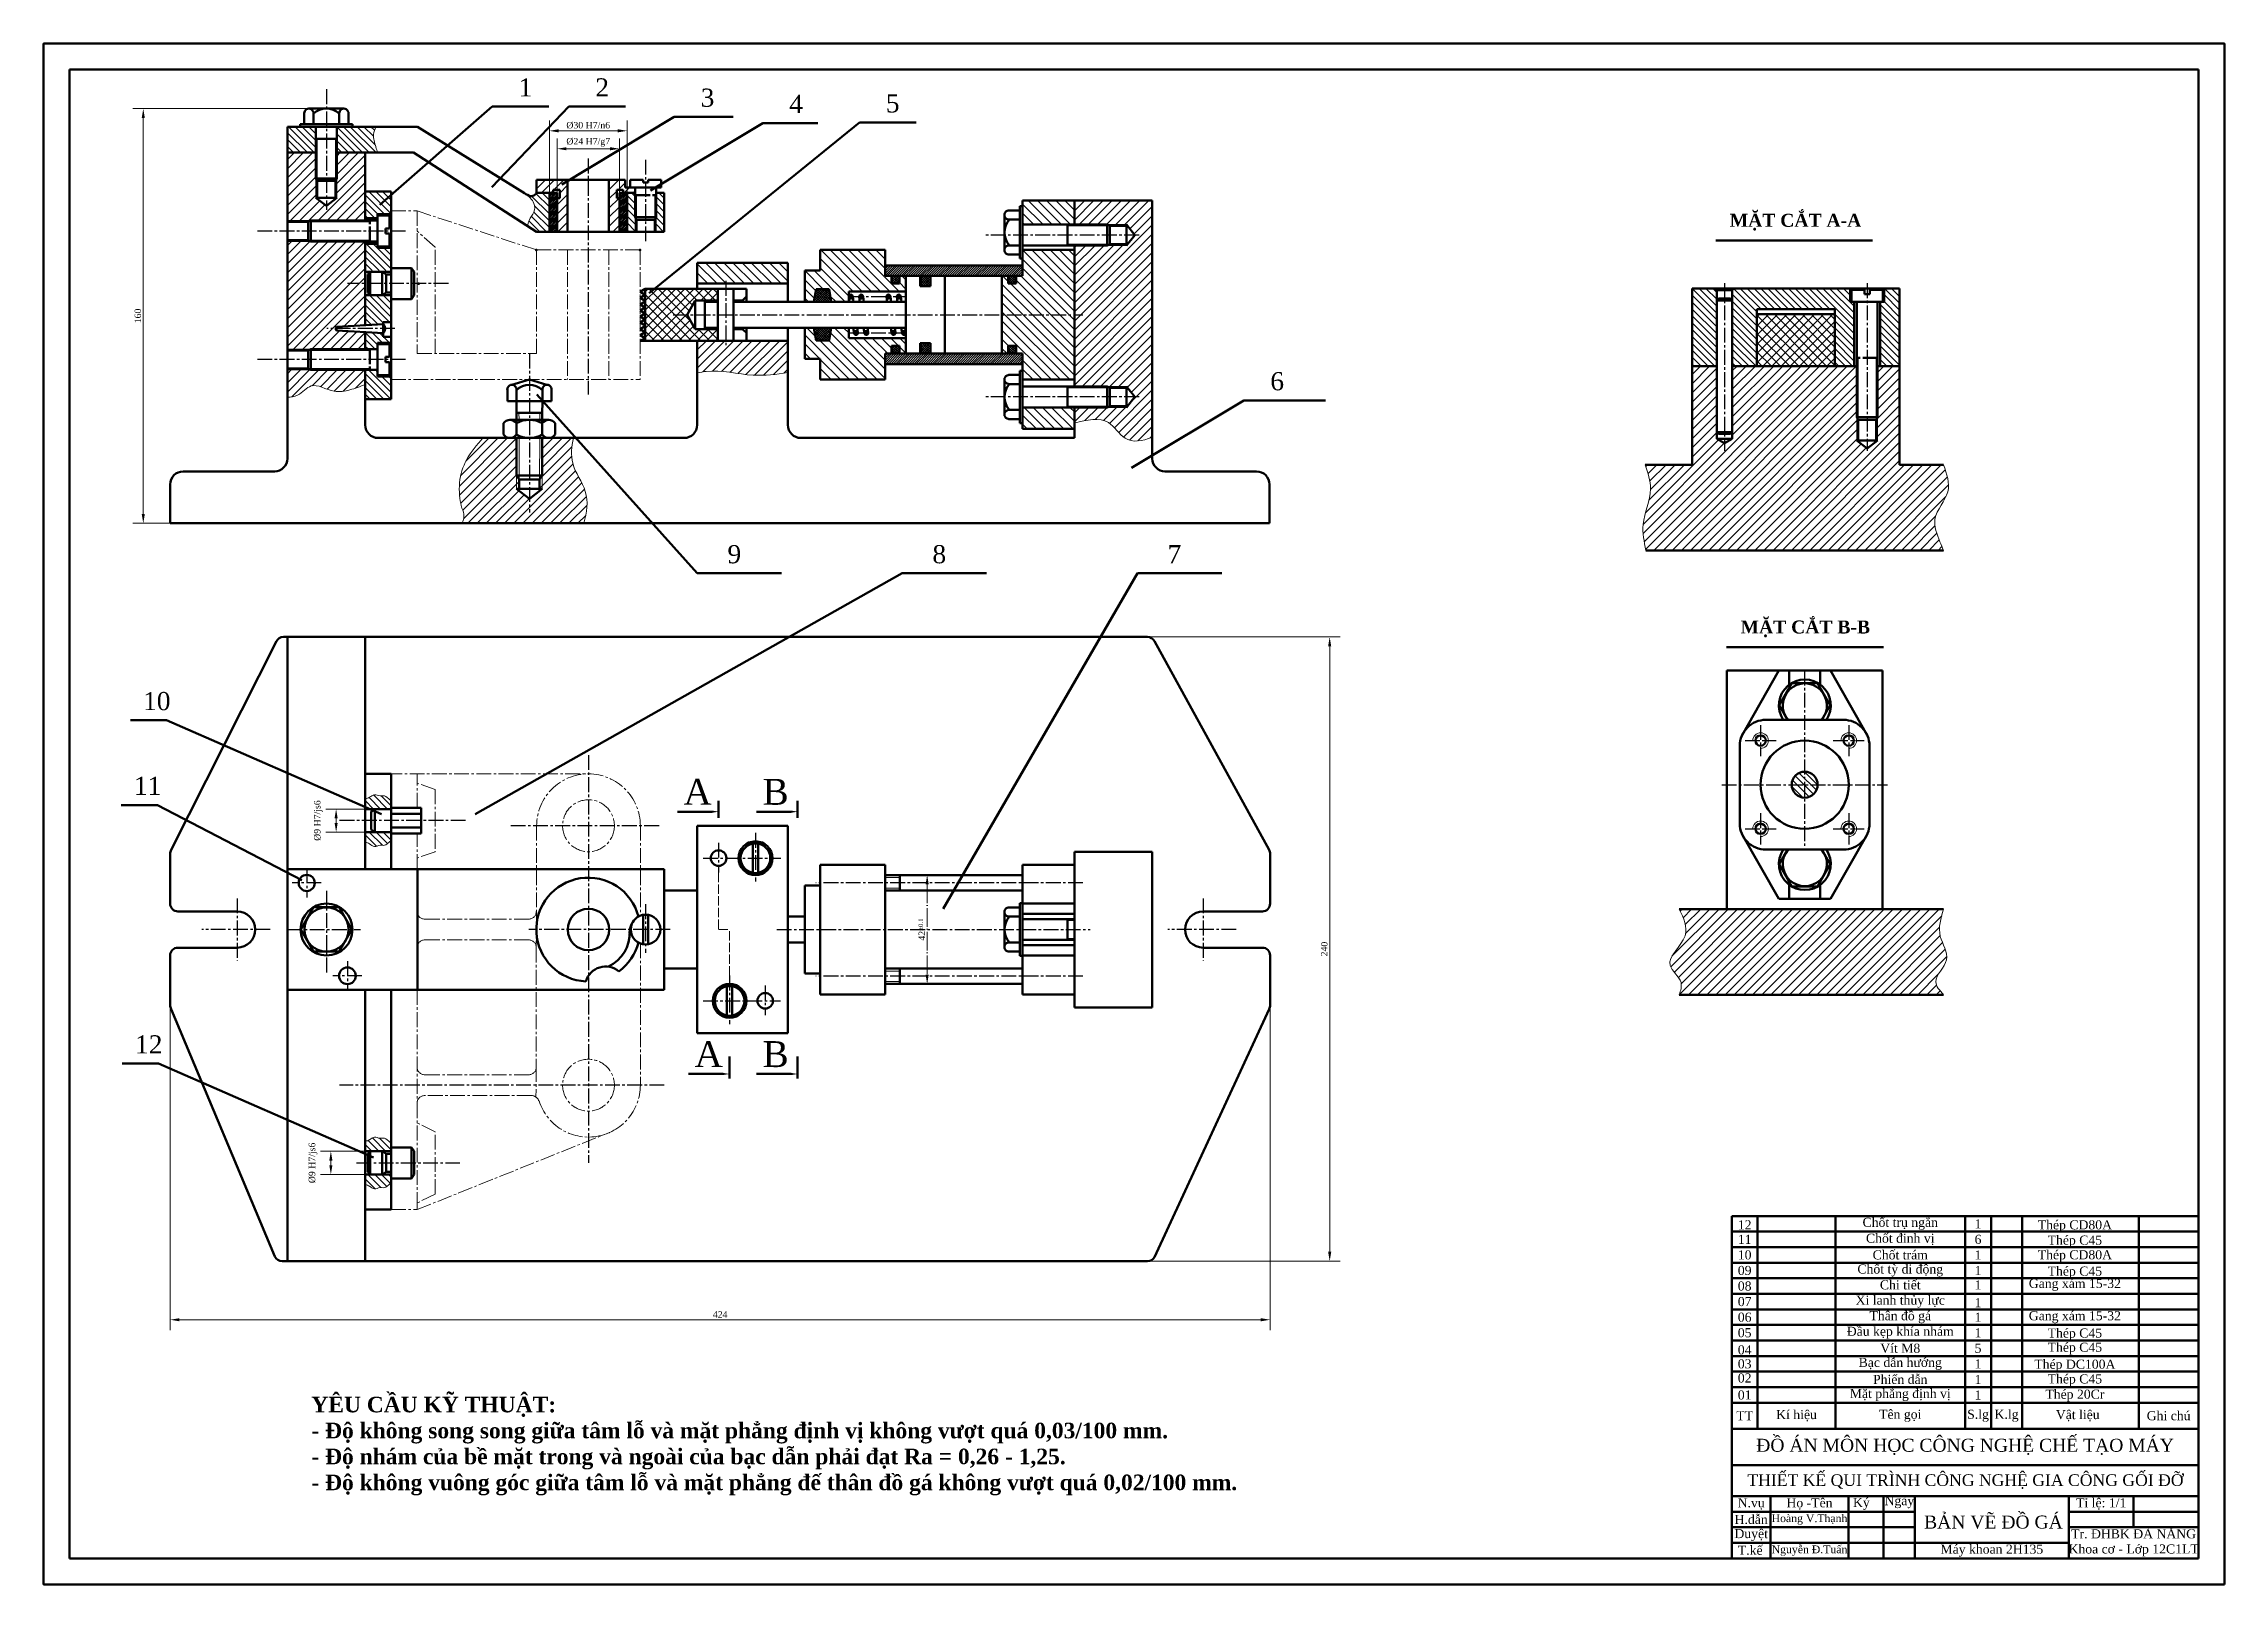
# Model space of a CAD drawing. Extents: x 3371 to 5758, y -2048 to -107.
# Drawn here: x 3444 to 4285, y -2048 to -1454 of the extents above; entities that cross this region are included whole.
import ezdxf

# ---------------------------------------------------------------- set-up
doc = ezdxf.new("R2010")
doc.units = 0
doc.header["$LTSCALE"] = 0.3
doc.header["$MEASUREMENT"] = 0
for name, pattern in [('ACAD_ISO02W100', [15, 12, -3]), ('ACAD_ISO04W100', [30.5, 24, -3, 0.5, -3]), ('CENTER2', [28.575, 19.05, -3.175, 3.175, -3.175])]:
    doc.linetypes.add(name, pattern=pattern)
doc.layers.get('0').update_dxf_attribs({"color": 1, "linetype": 'CONTINUOUS', "lineweight": 50})
doc.layers.get('DEFPOINTS').update_dxf_attribs({"linetype": 'CONTINUOUS'})
doc.layers.add('DUONGGIONG', color=4, linetype='CONTINUOUS', lineweight=20)
doc.layers.add('LAYER1', color=3, linetype='ACAD_ISO04W100')
doc.styles.get("Standard").update_dxf_attribs({"font": 'times.ttf'})
doc.styles.add('style2', font='', dxfattribs={"height": 3.5})
doc.styles.add('style4', font='', dxfattribs={"height": 5})
doc.styles.add('TH', font='', dxfattribs={"height": 250})
doc.styles.get('style2').set_extended_font_data('VNswitzerland')
doc.styles.get('style4').set_extended_font_data('VNbangkok')
doc.styles.get('TH').set_extended_font_data('VNtimes new roman')
doc.dimstyles.new('100', dxfattribs={"dimtxt": 8, "dimasz": 3.6, "dimexe": 0.18, "dimexo": 0.0625, "dimgap": 0.8, "dimtad": 1, "dimdec": 4, "dimzin": 0, "dimdsep": 46, "dimtxsty": 'Standard', "dimcen": 0.09, "dimclrd": 3, "dimclre": 3, "dimclrt": 86, "dimadec": 0, "dimazin": 0, "dimtfac": 1, "dimtdec": 4, "dimtofl": 0, "dimtmove": 2, "dimatfit": 3, "dimfxl": 1, "dimtfillclr": 3, "dimtolj": 1, "dimtzin": 0, "dimlwd": 20, "dimlwe": 20, "dimarcsym": 0})
pattern_1 = [(45, (940.742, -2290.6202), (-1.767767, 1.767767), [])]
pattern_2 = [(135, (940.742, -2290.6202), (-1.3258252, -1.3258252), [])]
pattern_3 = [(135, (940.742, -2115.826), (-1.3258252, -1.3258252), [])]
pattern_4 = [(45, (3413.4513, -40.9748), (-1.767767, 1.767767), []), (135, (3413.4513, -40.9748), (-1.767767, -1.767767), [])]
pattern_5 = [(45, (3413.4513, -40.9748), (-1.767767, 1.767767), [])]
pattern_6 = [(135, (3413.4513, -40.9748), (-1.767767, -1.767767), [])]

msp = doc.modelspace()

# ---------------------------------------------------------------- texts
at = {"color": 1, "linetype": 'Continuous'}
for s, p in [('1', (3626.7, -1474.85)), ('2', (3656.32, -1474.85)), ('3', (3696.95, -1478.81)), ('4', (3731.12, -1481.17)), ('5', (3768.35, -1481)), ('6', (3916.63, -1588.12)), ('9', (3707.29, -1654.81)), ('8', (3786.32, -1654.81)), ('7', (3877.01, -1654.81)), ('10', (3481.92, -1711.44)), ('11', (3478.34, -1744.1)), ('12', (3478.82, -1843.79))]:
    msp.add_text(s, height=7, dxfattribs=at).set_placement(p)
for s, insert, char_height, width, attachment_point, style in [('{\\fTimes New Roman|b0|i0|c0|p18;A}', (3690.32, -1737.92), 10, 9.816, 1, 'TH'), ('{\\fTimes New Roman|b0|i0|c0|p18;B}', (3720.82, -1737.92), 10, 9.816, 1, 'TH'), ('{\\fTimes New Roman|b0|i0|c0|p18;A}', (3694.57, -1839.05), 10, 9.816, 1, 'TH'), ('{\\fTimes New Roman|b0|i0|c0|p18;B}', (3720.82, -1839.05), 10, 9.816, 1, 'TH'), ('{\\fTimes New Roman|b0|i0|c163|p18;1\\fTimes New Roman|b0|i0|c0|p18;2}', (4099.56, -1909.87), 3.5, 10, 5, 'style2'), ('{\\fTimes New Roman|b0|i0|c0|p18;Chốt trụ ngắn}', (4159.56, -1909.47), 3.5, 50, 5, 'style2'), ('{\\fTimes New Roman|b0|i0|c163|p18;1}', (4189.56, -1909.47), 3.5, 10, 5, 'style2'), ('{\\fTimes New Roman|b0|i0|c0|p18;Thép CD80A}', (4226.9, -1910.44), 3.5, 50, 5, 'style2'), ('{\\fTimes New Roman|b0|i0|c163|p18;11}', (4099.56, -1915.47), 3.5, 10, 5, 'style2'), ('{\\fTimes New Roman|b0|i0|c0|p18;Chốt đinh vị}', (4159.56, -1915.47), 3.5, 50, 5, 'style2'), ('{\\fTimes New Roman|b0|i0|c0|p18;6}', (4189.56, -1915.47), 3.5, 10, 5, 'style2'), ('{\\fTimes New Roman|b0|i0|c0|p18;Thép C45}', (4226.9, -1916.32), 3.5, 50, 5, 'style2'), ('{\\fTimes New Roman|b0|i0|c163|p18;09}', (4099.56, -1927.47), 3.5, 10, 5, 'style2'), ('{\\fTimes New Roman|b0|i0|c163|p18;10}', (4099.56, -1921.47), 3.5, 10, 5, 'style2'), ('{\\fTimes New Roman|b0|i0|c0|p18;Chốt tỳ di động}', (4159.56, -1927.47), 3.5, 50, 5, 'style2'), ('{\\fTimes New Roman|b0|i0|c0|p18;Chốt trám}', (4159.56, -1921.47), 3.5, 50, 5, 'style2'), ('{\\fTimes New Roman|b0|i0|c163|p18;1}', (4189.56, -1921.47), 3.5, 10, 5, 'style2'), ('{\\fTimes New Roman|b0|i0|c163|p18;1}', (4189.56, -1927.47), 3.5, 10, 5, 'style2'), ('{\\fTimes New Roman|b0|i0|c0|p18;Thép CD80A}', (4226.9, -1921.97), 3.5, 50, 5, 'style2'), ('{\\fTimes New Roman|b0|i0|c0|p18;Thép C45}', (4226.9, -1928.27), 3.5, 50, 5, 'style2'), ('{\\fTimes New Roman|b0|i0|c163|p18;08}', (4099.56, -1933.47), 3.5, 10, 5, 'style2'), ('{\\fTimes New Roman|b0|i0|c0|p18;Chi tiết}', (4159.56, -1933.03), 3.5, 50, 5, 'style2'), ('{\\fTimes New Roman|b0|i0|c163|p18;1}', (4189.56, -1933.03), 3.5, 10, 5, 'style2'), ('{\\fTimes New Roman|b0|i0|c0|p18;Gang xám 15-32}', (4226.9, -1933.03), 3.5, 50, 5, 'style2'), ('{\\fTimes New Roman|b0|i0|c163|p18;07}', (4099.56, -1939.47), 3.5, 10, 5, 'style2'), ('{\\fTimes New Roman|b0|i0|c0|p18;Xi lanh thủy lực}', (4159.56, -1939.47), 3.5, 50, 5, 'style2'), ('{\\fTimes New Roman|b0|i0|c163|p18;1}', (4189.56, -1939.87), 3.5, 10, 5, 'style2'), ('{\\fTimes New Roman|b0|i0|c163|p18;06}', (4099.56, -1945.47), 3.5, 10, 5, 'style2'), ('{\\fTimes New Roman|b0|i0|c163|p18;05}', (4099.56, -1951.47), 3.5, 10, 5, 'style2'), ('{\\fTimes New Roman|b0|i0|c0|p18;Đầu kẹp khía nhám}', (4159.56, -1951.47), 3.5, 50, 5, 'style2'), ('{\\fTimes New Roman|b0|i0|c0|p18;Thân đồ gá}', (4159.56, -1945.47), 3.5, 50, 5, 'style2'), ('{\\fTimes New Roman|b0|i0|c163|p18;1}', (4189.56, -1945.47), 3.5, 10, 5, 'style2'), ('{\\fTimes New Roman|b0|i0|c163|p18;1}', (4189.56, -1951.47), 3.5, 10, 5, 'style2'), ('{\\fTimes New Roman|b0|i0|c0|p18;Gang xám 15-32}', (4226.9, -1945.48), 3.5, 50, 5, 'style2'), ('{\\fTimes New Roman|b0|i0|c0|p18;Thép C45}', (4226.9, -1952.15), 3.5, 50, 5, 'style2'), ('{\\fTimes New Roman|b0|i0|c163|p18;04}', (4099.56, -1958.07), 3.5, 10, 5, 'style2'), ('{\\fTimes New Roman|b0|i0|c0|p18;Vít M8}', (4159.56, -1957.47), 3.5, 50, 5, 'style2'), ('{\\fTimes New Roman|b0|i0|c0|p18;5}', (4189.56, -1957.47), 3.5, 10, 5, 'style2'), ('{\\fTimes New Roman|b0|i0|c0|p18;Thép C45}', (4226.9, -1957.63), 3.5, 50, 5, 'style2'), ('{\\fTimes New Roman|b0|i0|c163|p18;03}', (4099.56, -1963.47), 3.5, 10, 5, 'style2'), ('{\\fTimes New Roman|b0|i0|c163|p18;02}', (4099.56, -1968.93), 3.5, 10, 5, 'style2'), ('{\\fTimes New Roman|b0|i0|c0|p18;Bạc dẫn hướng}', (4159.56, -1963.47), 3.5, 50, 5, 'style2'), ('{\\fTimes New Roman|b0|i0|c0|p18;Phiến dẫn}', (4159.56, -1969.47), 3.5, 50, 5, 'style2'), ('{\\fTimes New Roman|b0|i0|c163|p18;1}', (4189.56, -1963.47), 3.5, 10, 5, 'style2'), ('{\\fTimes New Roman|b0|i0|c163|p18;1}', (4189.56, -1969.47), 3.5, 10, 5, 'style2'), ('{\\fTimes New Roman|b0|i0|c0|p18;Thép DC100A}', (4226.9, -1964.16), 3.5, 50, 5, 'style2'), ('{\\fTimes New Roman|b0|i0|c0|p18;Thép C45}', (4226.9, -1969.83), 3.5, 50, 5, 'style2'), ('{\\fTimes New Roman|b0|i0|c163|p18;01}', (4099.56, -1975.47), 3.5, 10, 5, 'style2'), ('{\\fTimes New Roman|b0|i0|c0|p18;Mặt phẳng định vị}', (4159.56, -1975.47), 3.5, 50, 5, 'style2'), ('{\\fTimes New Roman|b0|i0|c163|p18;1}', (4189.56, -1975.47), 3.5, 10, 5, 'style2'), ('{\\fTimes New Roman|b0|i0|c0|p18;Thép 20Cr}', (4226.9, -1975.72), 3.5, 50, 5, 'style2'), ('{\\fTimes New Roman|b0|i0|c163|p18;TT}', (4099.56, -1983.47), 3.5, 10, 5, 'style2'), ('{\\fTimes New Roman|b0|i0|c0|p18;Kí hiệu}', (4119.56, -1983.47), 3.5, 30, 5, 'style2'), ('{\\fTimes New Roman|b0|i0|c0|p18;Tên gọi}', (4159.56, -1983.47), 3.5, 50, 5, 'style2'), ('{\\fTimes New Roman|b0|i0|c163|p18;S.lg}', (4189.56, -1983.47), 3.5, 10, 5, 'style2'), ('{\\fTimes New Roman|b0|i0|c163|p18;K.lg}', (4200.56, -1983.47), 3.5, 12, 5, 'style2'), ('{\\fTimes New Roman|b0|i0|c0|p18;Vật liệu}', (4228, -1983.47), 3.5, 35, 5, 'style2'), ('{\\fTimes New Roman|b0|i0|c0|p18;Ghi chú}', (4263.06, -1983.47), 3.5, 23, 5, 'style2'), ('{\\fTimes New Roman|b0|i0|c0|p18;N.vụ}', (4102.06, -2017.47), 3.5, 15, 5, 'style2'), ('{\\fTimes New Roman|b0|i0|c0|p18;Họ -Tên}', (4124.56, -2017.47), 3.5, 30, 5, 'style2'), ('{\\fTimes New Roman|b0|i0|c0|p18;Ký}', (4144.56, -2017.47), 3.5, 10, 5, 'style2'), ('{\\fTimes New Roman|b0|i0|c0|p18;Ngày}', (4159.21, -2016.78), 3.5, 12, 5, 'style2'), ('{\\fTimes New Roman|b0|i0|c0|p18;Tỉ lệ: 1/1}', (4237.06, -2017.47), 3.5, 25, 5, 'style2'), ('{\\fTimes New Roman|b0|i0|c0|p18;H.dẫn}', (4102.06, -2023.47), 3.5, 15, 5, 'style2'), ('{\\fTimes New Roman|b0|i0|c0|p18;Hoàng V.Thạnh}', (4124.56, -2023.47), 3, 30, 5, 'style2'), ('{\\fTimes New Roman|b0|i0|c0|p18;Tr. ĐHBK ĐÀ NẴNG\\PKhoa cơ - Lớp 12C1LT}', (4249.56, -2032.47), 3.5, 50, 5, 'style2'), ('{\\fTimes New Roman|b0|i0|c0|p18;Duyệt}', (4102.06, -2029.48), 3.5, 15, 5, 'style2'), ('{\\fTimes New Roman|b0|i0|c0|p18;T.kế}', (4101.71, -2035.35), 3.5, 15, 5, 'style2'), ('{\\fTimes New Roman|b0|i0|c0|p18;Nguyễn Đ.Tuấn}', (4124.56, -2035.47), 3, 30, 5, 'style2')]:
    msp.add_mtext(s, dxfattribs=dict(at, insert=insert, char_height=char_height, width=width, attachment_point=attachment_point, style=style))
at = {"color": 1, "linetype": 'Continuous', "attachment_point": 5}
for s, insert, char_height, width in [('{\\fTimes New Roman|b0|i0|c0|p18;ĐỒ ÁN MÔN HỌC CÔNG NGHỆ CHẾ TẠO MÁY}', (4184.56, -1995.47), 5, 180), ('THIẾT KẾ QUI TRÌNH CÔNG NGHỆ GIA CÔNG GỐI ĐỠ', (4184.71, -2008.85), 4.5, 207.9), ('BẢN VẼ ĐỒ GÁ', (4195.5, -2024.51), 5, 65)]:
    msp.add_mtext(s, dxfattribs=dict(at, insert=insert, char_height=char_height, width=width))
at = {"color": 2, "linetype": 'Continuous', "insert": (4194.88, -2035.47), "char_height": 3.5, "width": 59.3511, "attachment_point": 5, "style": 'style4'}
msp.add_mtext('{\\fTimes New Roman|b0|i0|c0|p18;\\C1;Máy khoan 2H135}', dxfattribs=at)
at = {"layer": 'DUONGGIONG', "color": 0, "lineweight": 50, "char_height": 5, "width": 58.3801, "attachment_point": 1, "style": 'TH'}
for s, insert in [('{\\fTimes New Roman|b1|i0|c0|p18;MẶT CẮT A-A}', (4093.77, -1520.09)), ('{\\fTimes New Roman|b1|i0|c0|p18;MẶT CẮT B-B}', (4097.97, -1676.88))]:
    msp.add_mtext(s, dxfattribs=dict(at, insert=insert))
at = {"layer": 'DUONGGIONG', "color": 86, "char_height": 2.5, "attachment_point": 5, "rotation": 90}
for insert in [(3549.48, -1754.01), (3547.45, -1886)]:
    msp.add_mtext('\\A2;%%C9 H7/js6', dxfattribs=dict(at, insert=insert))
at = {"layer": 'DUONGGIONG', "color": 0, "insert": (3546.8, -1976.15), "char_height": 6, "width": 363.9067, "attachment_point": 1, "style": 'TH'}
msp.add_mtext('{\\fTimes New Roman|b1|i0|c0|p18;YÊU CẦU KỸ THUẬT:\\P- Độ không song song giữa tâm lỗ và mặt phẳng định vị không vượt quá 0,03/100 mm.\\P- Độ nhám của bề mặt trong và ngoài của bạc dẫn phải đạt Ra = 0,26 - 1,25.\\P- Độ không vuông góc giữa tâm lỗ và mặt phẳng đế thân đồ gá không vượt quá 0,02/100 mm.}', dxfattribs=at)

# ---------------------------------------------------------------- blocks, each defined once
blk = doc.blocks.new('*D10')
at = {"layer": 'DEFPOINTS', "color": 0, "transparency": 16777216}
for p in [(3545.84, -1479.5), (3481.99, -1639.41), (3492.36, -1639.41)]:
    blk.add_point(p, dxfattribs=at)
at = {"layer": 'DUONGGIONG', "color": 3, "lineweight": 20, "transparency": 16777216}
for p, q in [((3545.77, -1479.5), (3477.99, -1479.5)), ((3481.99, -1483.1), (3481.99, -1635.81)), ((3492.29, -1639.41), (3477.99, -1639.41))]:
    blk.add_line(p, q, dxfattribs=at)
at = {"layer": 'DUONGGIONG', "color": 3, "transparency": 16777216}
for points in [[(3481.39, -1483.1), (3482.59, -1483.1), (3481.99, -1479.5)], [(3481.39, -1635.81), (3482.59, -1635.81), (3481.99, -1639.41)]]:
    blk.add_solid(points, dxfattribs=at)
at = {"layer": 'DUONGGIONG', "color": 86, "transparency": 16777216, "insert": (3479.91, -1559.46), "char_height": 2.5, "attachment_point": 5, "rotation": 90}
blk.add_mtext('\\A2;160', dxfattribs=at)
blk = doc.blocks.new('*D11')
at = {"layer": 'DEFPOINTS', "color": 0, "transparency": 16777216}
for p in [(3916.55, -1824.25), (3492.36, -1825.24), (3916.55, -1946.45)]:
    blk.add_point(p, dxfattribs=at)
at = {"layer": 'DUONGGIONG', "color": 3, "lineweight": 20, "transparency": 16777216}
for p, q in [((3916.55, -1824.31), (3916.55, -1950.45)), ((3492.36, -1825.31), (3492.36, -1950.45)), ((3495.96, -1946.45), (3912.95, -1946.45))]:
    blk.add_line(p, q, dxfattribs=at)
at = {"layer": 'DUONGGIONG', "color": 3, "transparency": 16777216}
for points in [[(3495.96, -1945.85), (3495.96, -1947.05), (3492.36, -1946.45)], [(3912.95, -1945.85), (3912.95, -1947.05), (3916.55, -1946.45)]]:
    blk.add_solid(points, dxfattribs=at)
at = {"layer": 'DUONGGIONG', "color": 86, "transparency": 16777216, "insert": (3704.45, -1944.4), "char_height": 2.5, "attachment_point": 5}
blk.add_mtext('\\A2;424', dxfattribs=at)
blk = doc.blocks.new('*D12')
at = {"layer": 'DEFPOINTS', "color": 0, "transparency": 16777216}
for p in [(3665.59, -1495), (3641.59, -1512), (3665.59, -1512)]:
    blk.add_point(p, dxfattribs=at)
at = {"layer": 'DUONGGIONG', "color": 3, "lineweight": 20, "transparency": 16777216}
for p, q in [((3641.59, -1511.94), (3641.59, -1491)), ((3645.19, -1495), (3661.99, -1495)), ((3665.59, -1511.94), (3665.59, -1491))]:
    blk.add_line(p, q, dxfattribs=at)
at = {"layer": 'DUONGGIONG', "color": 3, "transparency": 16777216}
for points in [[(3645.19, -1494.4), (3645.19, -1495.6), (3641.59, -1495)], [(3661.99, -1494.4), (3661.99, -1495.6), (3665.59, -1495)]]:
    blk.add_solid(points, dxfattribs=at)
at = {"layer": 'DUONGGIONG', "color": 86, "transparency": 16777216, "insert": (3653.59, -1492.52), "char_height": 2.5, "attachment_point": 5}
blk.add_mtext('\\A2;{}{}%%C24 H7/g7', dxfattribs=at)
blk = doc.blocks.new('*D13')
at = {"layer": 'DEFPOINTS', "color": 0, "transparency": 16777216}
for p in [(3668.59, -1488.09), (3638.59, -1512), (3668.59, -1512)]:
    blk.add_point(p, dxfattribs=at)
at = {"layer": 'DUONGGIONG', "color": 3, "lineweight": 20, "transparency": 16777216}
for p, q in [((3638.59, -1511.94), (3638.59, -1484.09)), ((3642.19, -1488.09), (3664.99, -1488.09)), ((3668.59, -1511.94), (3668.59, -1484.09))]:
    blk.add_line(p, q, dxfattribs=at)
at = {"layer": 'DUONGGIONG', "color": 3, "transparency": 16777216}
for points in [[(3642.19, -1487.49), (3642.19, -1488.69), (3638.59, -1488.09)], [(3664.99, -1487.49), (3664.99, -1488.69), (3668.59, -1488.09)]]:
    blk.add_solid(points, dxfattribs=at)
at = {"layer": 'DUONGGIONG', "color": 86, "transparency": 16777216, "insert": (3653.59, -1485.96), "char_height": 2.5, "attachment_point": 5}
blk.add_mtext('\\A2;%%C30 H7/n6', dxfattribs=at)
blk = doc.blocks.new('*D14')
at = {"layer": 'DEFPOINTS', "color": 0, "transparency": 16777216}
for p in [(3869.32, -1683.23), (3869.32, -1923.87), (3939.52, -1923.87)]:
    blk.add_point(p, dxfattribs=at)
at = {"layer": 'DUONGGIONG', "color": 3, "lineweight": 20, "transparency": 16777216}
for p, q in [((3869.38, -1683.23), (3943.52, -1683.23)), ((3939.52, -1686.83), (3939.52, -1920.27)), ((3869.38, -1923.87), (3943.52, -1923.87))]:
    blk.add_line(p, q, dxfattribs=at)
at = {"layer": 'DUONGGIONG', "color": 3, "transparency": 16777216}
for points in [[(3938.92, -1686.83), (3940.12, -1686.83), (3939.52, -1683.23)], [(3938.92, -1920.27), (3940.12, -1920.27), (3939.52, -1923.87)]]:
    blk.add_solid(points, dxfattribs=at)
at = {"layer": 'DUONGGIONG', "color": 86, "transparency": 16777216, "insert": (3937.44, -1803.55), "char_height": 2.5, "attachment_point": 5, "rotation": 90}
blk.add_mtext('\\A2;240', dxfattribs=at)
blk = doc.blocks.new('*D15')
at = {"layer": 'DEFPOINTS', "color": 0, "transparency": 16777216}
for p in [(3798.99, -1775.01), (3784.29, -1817.01), (3798.99, -1817.01)]:
    blk.add_point(p, dxfattribs=at)
at = {"layer": 'LAYER1', "color": 3, "lineweight": 20, "transparency": 16777216}
for p, q in [((3798.93, -1775.01), (3780.29, -1775.01)), ((3784.29, -1778.61), (3784.29, -1813.41)), ((3798.93, -1817.01), (3780.29, -1817.01))]:
    blk.add_line(p, q, dxfattribs=at)
at = {"layer": 'LAYER1', "color": 3, "transparency": 16777216}
for points in [[(3783.69, -1778.61), (3784.89, -1778.61), (3784.29, -1775.01)], [(3783.69, -1813.41), (3784.89, -1813.41), (3784.29, -1817.01)]]:
    blk.add_solid(points, dxfattribs=at)
at = {"layer": 'LAYER1', "color": 86, "transparency": 16777216, "insert": (3782.23, -1796.01), "char_height": 2.5, "attachment_point": 5, "rotation": 90}
blk.add_mtext('\\A2;42{\\H1.750000;±0.1}', dxfattribs=at)

# ---------------------------------------------------------------- dimensions: what is measured, and where the dimension line sits
at = {"layer": 'DUONGGIONG', "color": 0}
for base, p1, p2, text, picture, middle in [((3481.99, -1639.41), (3545.84, -1479.5), (3492.36, -1639.41), '160', '*D10', (3479.91, -1559.46)), ((3939.52, -1923.87), (3869.32, -1683.23), (3869.32, -1923.87), '240', '*D14', (3937.44, -1803.55))]:
    dim = msp.add_linear_dim(base=base, p1=p1, p2=p2, angle=90, text=text, dimstyle='100', override={"dimtxt": 2.5, "dimexe": 4, "dimdec": 0, "dimtol": 1, "dimtp": 0.1, "dimtm": 0.1, "dimtfac": 0.7, "dimtdec": 1, "dimtolj": 2}, dxfattribs=at)
    dim.commit()
    dim.dimension.update_dxf_attribs({"geometry": picture, "text_midpoint": middle})
for base, p1, p2, text, picture, middle in [((3668.59, -1488.09), (3638.59, -1512), (3668.59, -1512), '%%C30 H7/n6', '*D13', (3653.59, -1485.96)), ((3665.59, -1495), (3641.59, -1512), (3665.59, -1512), '{}{}%%C24 H7/g7', '*D12', (3653.59, -1492.52)), ((3916.55, -1946.45), (3492.36, -1825.24), (3916.55, -1824.25), '424', '*D11', (3704.45, -1944.4))]:
    dim = msp.add_linear_dim(base=base, p1=p1, p2=p2, text=text, dimstyle='100', override={"dimtxt": 2.5, "dimexe": 4, "dimdec": 0, "dimtol": 1, "dimtp": 0.1, "dimtm": 0.1, "dimtfac": 0.7, "dimtdec": 1, "dimtolj": 2}, dxfattribs=at)
    dim.commit()
    dim.dimension.update_dxf_attribs({"geometry": picture, "text_midpoint": middle})
at = {"layer": 'LAYER1', "color": 0}
dim = msp.add_linear_dim(base=(3784.29, -1817.01), p1=(3798.99, -1775.01), p2=(3798.99, -1817.01), angle=90, dimstyle='100', override={"dimtxt": 2.5, "dimexe": 4, "dimdec": 0, "dimtol": 1, "dimtp": 0.1, "dimtm": 0.1, "dimtfac": 0.7, "dimtdec": 1, "dimtolj": 2}, dxfattribs=at)
dim.commit()
dim.dimension.update_dxf_attribs({"geometry": '*D15', "text_midpoint": (3782.23, -1796.01)})

# ---------------------------------------------------------------- hatches: boundary and pattern name
at = {"linetype": 'Continuous', "lineweight": 20}
h = msp.add_hatch(dxfattribs=at)
h.set_pattern_fill('ANSI31', color=2, scale=0.15, style=0)
h.set_pattern_definition([(45, (3492.58943, -1826.625), (-0.3367596, 0.3367596), [])])
h.paths.add_polyline_path([(3641.59, -1512), (3638.59, -1512), (3638.59, -1527), (3641.59, -1527)])
h.paths.add_polyline_path([(3665.59, -1527), (3668.59, -1527), (3668.59, -1512), (3665.59, -1512)])
at = {"layer": 'DUONGGIONG', "lineweight": 20}
h = msp.add_hatch(dxfattribs=at)
h.set_pattern_fill('ANSI31', color=0, scale=15, angle=90, style=0)
h.set_pattern_definition([(135, (3423.4513, -1220.8696), (-1.325825, -1.325825), [])])
h.paths.add_polyline_path([(3548.59, -1496.5), (3548.59, -1486.5), (3537.59, -1486.5), (3537.59, -1496.5)])
edge = h.paths.add_edge_path()
edge.add_line((3567.59, -1496.5), (3572.28, -1496.5))
edge.add_spline(control_points=[(3572.28, -1496.5), (3572.14, -1495.77), (3571.39, -1493.28), (3570.39, -1490.01), (3571.22, -1487.51), (3571.7, -1486.5)], knot_values=[6.777452, 6.777452, 6.777452, 6.777452, 10.939191, 20.577238, 27.16774, 27.16774, 27.16774, 27.16774], degree=3, periodic=0)
edge.add_line((3571.7, -1486.5), (3556.59, -1486.5))
edge.add_line((3556.59, -1486.5), (3556.59, -1496.5))
edge.add_line((3556.59, -1496.5), (3567.59, -1496.5))
h = msp.add_hatch(dxfattribs=at)
h.set_pattern_fill('ANSI31', color=0, scale=20, style=0)
h.set_pattern_definition([(45, (3423.4513, -1220.8696), (-1.767767, 1.767767), [])])
h.paths.add_polyline_path([(3556.59, -1506.42), (3556.59, -1513.89), (3552.59, -1517.02), (3548.59, -1513.89), (3548.59, -1506.42), (3548.59, -1496.5), (3537.59, -1496.5), (3537.59, -1522.72), (3546.59, -1522.72), (3567.59, -1522.72), (3567.59, -1511.5), (3567.59, -1496.5), (3556.59, -1496.5)])
h.paths.add_polyline_path([(3556.09, -1513.89), (3556.59, -1513.89), (3556.59, -1506.42), (3556.09, -1507.42)], flags=17)
h.paths.add_polyline_path([(3548.59, -1513.89), (3549.09, -1513.89), (3549.09, -1507.42), (3548.59, -1506.42)], flags=17)
h = msp.add_hatch(dxfattribs=at)
h.set_pattern_fill('ANSI31', color=0, scale=15, angle=90, style=0)
h.set_pattern_definition(pattern_2)
h.paths.add_polyline_path([(3577.59, -1520.22), (3577.59, -1511.5), (3567.59, -1511.5), (3567.59, -1521.72), (3572.36, -1521.72), (3572.36, -1520.22)])
h = msp.add_hatch(dxfattribs=at)
h.set_pattern_fill('ANSI31', color=0, scale=15, angle=90, style=0)
h.set_pattern_definition(pattern_2)
edge = h.paths.add_edge_path()
edge.add_line((3638.59, -1512), (3633.59, -1512))
edge.add_spline(control_points=[(3633.59, -1512), (3633.41, -1512.3), (3632.93, -1513.08), (3630.95, -1513.48), (3629.75, -1512.61), (3629, -1512.08)], knot_values=[0, 0, 0, 0, 1.038476, 2.658355, 5.3062, 5.3062, 5.3062, 5.3062], degree=3, periodic=0)
edge.add_spline(control_points=[(3629, -1512.08), (3630.53, -1513.25), (3632.98, -1515.12), (3633.06, -1519.75), (3630.69, -1522.11), (3630.33, -1524.07), (3630.27, -1524.87)], knot_values=[0, 0, 0, 0, 10.90556, 17.463156, 24.878863, 29.60899, 29.60899, 29.60899, 29.60899], degree=3, periodic=0)
edge.add_line((3630.27, -1524.87), (3633.59, -1527))
edge.add_line((3633.59, -1527), (3638.59, -1527))
edge.add_line((3638.59, -1527), (3638.59, -1512))
h = msp.add_hatch(dxfattribs=at)
h.set_pattern_fill('ANSI31', color=0, scale=20, style=0)
h.set_pattern_definition(pattern_1)
h.paths.add_polyline_path([(3664.61, -1510.82), (3667.09, -1510.82), (3667.09, -1512), (3668.59, -1512), (3671.73, -1512), (3671.73, -1510), (3669.73, -1510), (3667.81, -1510), (3667.81, -1507), (3661.59, -1507), (3661.59, -1527), (3665.59, -1527), (3665.59, -1513.99), (3664.61, -1513.99)])
h.paths.add_polyline_path([(3633.59, -1507), (3633.59, -1512), (3638.59, -1512), (3640.09, -1512), (3640.09, -1510.82), (3641.87, -1510.82), (3645.59, -1508.22), (3645.59, -1507)])
h.paths.add_polyline_path([(3645.59, -1508.22), (3641.87, -1510.82), (3642.57, -1510.82), (3642.57, -1513.99), (3641.59, -1513.99), (3641.59, -1527), (3645.59, -1527)])
h = msp.add_hatch(dxfattribs=at)
h.set_pattern_fill('ANSI31', color=0, scale=15, angle=90, style=0)
h.set_pattern_definition(pattern_2)
h.paths.add_polyline_path([(3682.87, -1512), (3679.73, -1512), (3679.73, -1527), (3682.87, -1527)])
h.paths.add_polyline_path([(3671.73, -1512), (3668.59, -1512), (3668.59, -1527), (3671.73, -1527)])
h = msp.add_hatch(dxfattribs=at)
h.set_pattern_fill('ANSI31', color=0, scale=15, angle=90, style=0)
h.set_pattern_definition(pattern_2)
h.paths.add_polyline_path([(3679.73, -1521.44), (3679.23, -1522.44), (3679.23, -1527), (3679.73, -1527)])
h.paths.add_polyline_path([(3672.23, -1522.44), (3671.73, -1521.44), (3671.73, -1527), (3672.23, -1527)])
at = {"layer": 'DUONGGIONG'}
h = msp.add_hatch(dxfattribs=at)
h.set_pattern_fill('ANSI31', color=0, scale=20, angle=90, style=0)
h.set_pattern_definition(pattern_6)
h.paths.add_polyline_path([(3841.09, -1515), (3821.09, -1515), (3821.09, -1524.26), (3841.09, -1524.26)])
h.paths.add_polyline_path([(3841.09, -1534), (3821.09, -1534), (3821.09, -1544), (3818.59, -1544), (3818.59, -1547), (3815.59, -1547), (3815.59, -1544), (3813.09, -1544), (3813.09, -1559), (3841.09, -1559)])
h.paths.add_polyline_path([(3841.09, -1559), (3813.09, -1559), (3813.09, -1574), (3815.59, -1574), (3815.59, -1571), (3818.59, -1571), (3818.59, -1574), (3821.09, -1574), (3821.09, -1584), (3841.09, -1584)])
h.paths.add_polyline_path([(3841.09, -1594.7), (3821.09, -1594.7), (3821.09, -1603), (3841.09, -1603)])
h = msp.add_hatch(dxfattribs=at)
h.set_pattern_fill('ANSI31', color=0, scale=20, style=0)
h.set_pattern_definition(pattern_5)
edge = h.paths.add_edge_path()
edge.add_line((3871.09, -1515), (3841.09, -1515))
edge.add_line((3841.09, -1515), (3841.09, -1524.26))
edge.add_line((3841.09, -1524.26), (3853.72, -1524.26))
edge.add_line((3853.72, -1524.26), (3861.2, -1524.26))
edge.add_line((3861.2, -1524.26), (3864.32, -1528.26))
edge.add_line((3864.32, -1528.26), (3861.2, -1532.26))
edge.add_line((3861.2, -1532.26), (3853.72, -1532.26))
edge.add_line((3853.72, -1532.26), (3841.09, -1532.26))
edge.add_line((3841.09, -1532.26), (3841.09, -1586.7))
edge.add_line((3841.09, -1586.7), (3853.72, -1586.7))
edge.add_line((3853.72, -1586.7), (3861.2, -1586.7))
edge.add_line((3861.2, -1586.7), (3864.32, -1590.7))
edge.add_line((3864.32, -1590.7), (3861.2, -1594.7))
edge.add_line((3861.2, -1594.7), (3853.72, -1594.7))
edge.add_line((3853.72, -1594.7), (3841.09, -1594.7))
edge.add_line((3841.09, -1594.7), (3841.09, -1600.77))
edge.add_spline(control_points=[(3841.09, -1600.77), (3845.88, -1599.56), (3853.89, -1597.53), (3860.59, -1608.98), (3867.16, -1607.74), (3871.09, -1606.24)], knot_values=[0, 0, 0, 0, 13.098981, 21.880081, 33.027615, 33.027615, 33.027615, 33.027615], degree=3, periodic=0)
edge.add_line((3871.09, -1606.24), (3871.09, -1515))
at = {"layer": 'DUONGGIONG', "lineweight": 20}
h = msp.add_hatch(dxfattribs=at)
h.set_pattern_fill('ANSI31', color=0, scale=20, style=0)
h.set_pattern_definition(pattern_1)
h.paths.add_polyline_path([(3546.59, -1522.72), (3537.59, -1522.72), (3537.59, -1523.22), (3545.59, -1523.22)])
h.paths.add_polyline_path([(3545.59, -1530.22), (3537.59, -1530.22), (3537.59, -1530.72), (3546.59, -1530.72)])
h = msp.add_hatch(dxfattribs=at)
h.set_pattern_fill('ANSI31', color=0, scale=20, style=0)
h.set_pattern_definition(pattern_1)
h.paths.add_polyline_path([(3537.59, -1530.72), (3537.59, -1554.74), (3567.59, -1547.25), (3567.59, -1530.72)])
h.paths.add_polyline_path([(3567.59, -1563.04), (3567.59, -1547.25), (3537.59, -1554.74), (3537.59, -1572.28), (3546.59, -1572.28), (3567.59, -1572.28), (3567.59, -1565.67), (3556.54, -1565.1, -0.436154), (3556.54, -1563.61)])
h = msp.add_hatch(dxfattribs=at)
h.set_pattern_fill('ANSI31', color=0, scale=15, angle=90, style=0)
h.set_pattern_definition(pattern_2)
h.paths.add_polyline_path([(3577.59, -1541.94), (3567.59, -1541.94), (3567.59, -1531.72), (3572.36, -1531.72), (3572.36, -1533.22), (3577.59, -1533.22)])
at = {"layer": 'DUONGGIONG'}
h = msp.add_hatch(dxfattribs=at)
h.set_pattern_fill('ANSI31', color=0, scale=20, angle=90, style=0)
h.set_pattern_definition(pattern_6)
h.paths.add_polyline_path([(3730.59, -1539), (3695.59, -1539), (3695.59, -1547), (3730.59, -1547)])
h = msp.add_hatch(dxfattribs=at)
h.set_pattern_fill('ANSI31', color=0, scale=20, angle=90, style=0)
h.set_pattern_definition(pattern_6)
h.paths.add_polyline_path([(3768.09, -1534), (3743.09, -1534), (3743.09, -1542), (3737.09, -1542), (3737.09, -1554), (3740.59, -1554), (3741.46, -1549.08), (3746.46, -1549.08), (3747.33, -1554), (3754.09, -1554), (3754.09, -1550), (3776.09, -1550), (3776.09, -1544), (3773.59, -1544), (3773.59, -1547), (3770.59, -1547), (3770.59, -1544), (3768.09, -1544)])
h.paths.add_polyline_path([(3768.09, -1574), (3770.59, -1574), (3770.59, -1571), (3773.59, -1571), (3773.59, -1574), (3776.09, -1574), (3776.09, -1568), (3754.09, -1568), (3754.09, -1564), (3747.33, -1564), (3746.46, -1568.93), (3741.46, -1568.93), (3740.59, -1564), (3737.09, -1564), (3737.09, -1576), (3743.09, -1576), (3743.09, -1584), (3768.09, -1584)])
at = {"layer": 'DUONGGIONG', "lineweight": 20}
h = msp.add_hatch(dxfattribs=at)
h.set_pattern_fill('ANSI37', color=0, scale=5, style=0)
h.set_pattern_definition([(45, (940.7419, -2290.6202), (-0.44194174, 0.44194174), []), (135, (940.7419, -2290.6202), (-0.44194174, -0.44194174), [])])
h.paths.add_polyline_path([(3740.59, -1554), (3747.33, -1554), (3746.46, -1549.08), (3741.46, -1549.08)])
h.paths.add_polyline_path([(3746.46, -1568.93), (3747.33, -1564), (3740.59, -1564), (3741.46, -1568.93)])
h.paths.add_polyline_path([(3773.59, -1574), (3773.59, -1571), (3770.59, -1571), (3770.59, -1574)])
h.paths.add_polyline_path([(3770.59, -1547), (3773.59, -1547), (3773.59, -1544), (3770.59, -1544)])
h.paths.add_polyline_path([(3785.59, -1544), (3781.59, -1544), (3781.59, -1548), (3785.59, -1548)])
h.paths.add_polyline_path([(3785.59, -1574), (3785.59, -1570), (3781.59, -1570), (3781.59, -1574)])
h.paths.add_polyline_path([(3818.59, -1571), (3815.59, -1571), (3815.59, -1574), (3818.59, -1574)])
h.paths.add_polyline_path([(3818.59, -1544), (3815.59, -1544), (3815.59, -1547), (3818.59, -1547)])
h = msp.add_hatch(dxfattribs=at)
h.set_pattern_fill('ANSI31', color=0, scale=5, style=0)
h.set_pattern_definition([(45, (940.7419, -2290.6202), (-0.44194174, 0.44194174), [])])
h.paths.add_polyline_path([(3813.09, -1544), (3821.09, -1544), (3821.09, -1540), (3768.09, -1540), (3768.09, -1544)])
h.paths.add_polyline_path([(3821.09, -1578), (3821.09, -1574), (3813.09, -1574), (3768.09, -1574), (3768.09, -1578)])
h = msp.add_hatch(dxfattribs=at)
h.set_pattern_fill('ANSI31', color=0, scale=15, angle=90, style=0)
h.set_pattern_definition(pattern_2)
h.paths.add_polyline_path([(3567.59, -1551.48), (3567.59, -1563.04), (3574.51, -1562.68), (3574.51, -1561.82), (3577.59, -1561.82), (3577.59, -1555.97), (3577.59, -1551.48)])
h.paths.add_polyline_path([(3567.59, -1572.28), (3572.36, -1572.28), (3572.36, -1569.78), (3577.59, -1569.78), (3577.59, -1567.53), (3574.51, -1567.53), (3574.51, -1566.03), (3567.59, -1565.67)])
h.paths.add_polyline_path([(3572.36, -1582.78), (3572.36, -1580.28), (3567.59, -1580.28), (3567.59, -1591.5), (3577.59, -1591.5), (3577.59, -1582.78)])
at = {"layer": 'DUONGGIONG'}
h = msp.add_hatch(dxfattribs=at)
h.set_pattern_fill('ANSI37', color=0, scale=20, style=0)
h.set_pattern_definition(pattern_4)
h.paths.add_polyline_path([(3694.88, -1553.5), (3703.59, -1553.5), (3703.59, -1549), (3675.59, -1549), (3675.59, -1569), (3703.59, -1569), (3703.59, -1564.5), (3694.88, -1564.5), (3691.71, -1559)])
at = {"layer": 'DUONGGIONG', "lineweight": 20}
h = msp.add_hatch(dxfattribs=at)
h.set_pattern_fill('ANSI37', color=0, scale=2, style=0)
h.set_pattern_definition([(45, (940.74192, -2290.6202), (-0.176776695, 0.176776695), []), (135, (940.74192, -2290.6202), (-0.176776695, -0.176776695), [])])
h.paths.add_polyline_path([(3755.59, -1552), (3754.09, -1552, 1)])
h.paths.add_polyline_path([(3754.09, -1552), (3755.59, -1552, 1)])
h.paths.add_polyline_path([(3758.09, -1552), (3759.59, -1552, 1)])
h.paths.add_polyline_path([(3759.59, -1552), (3758.09, -1552, 1)])
h.paths.add_polyline_path([(3756.09, -1566), (3757.59, -1566, 1)])
h.paths.add_polyline_path([(3757.59, -1566), (3756.09, -1566, 1)])
h.paths.add_polyline_path([(3760.09, -1566), (3761.59, -1566, 1)])
h.paths.add_polyline_path([(3761.59, -1566), (3760.09, -1566, 1)])
h.paths.add_polyline_path([(3770.59, -1566), (3772.09, -1566, 1)])
h.paths.add_polyline_path([(3772.09, -1566), (3770.59, -1566, 1)])
h.paths.add_polyline_path([(3774.59, -1566), (3776.09, -1566, 1)])
h.paths.add_polyline_path([(3776.09, -1566), (3774.59, -1566, 1)])
h.paths.add_polyline_path([(3768.59, -1552), (3770.09, -1552, 1)])
h.paths.add_polyline_path([(3770.09, -1552), (3768.59, -1552, 1)])
h.paths.add_polyline_path([(3772.59, -1552), (3774.09, -1552, 1)])
h.paths.add_polyline_path([(3774.09, -1552), (3772.59, -1552, 1)])
h = msp.add_hatch(dxfattribs=at)
h.set_pattern_fill('ANSI31', color=0, scale=15, angle=90, style=0)
h.set_pattern_definition([(135, (3507.3826, -1220.8696), (-1.325825, -1.325825), [])])
h.paths.add_polyline_path([(4079.3, -1578.83), (4088.8, -1578.83), (4088.8, -1549.53), (4088.09, -1548.83), (4079.3, -1548.83)])
h.paths.add_polyline_path([(4094.8, -1578.83), (4104.3, -1578.83), (4104.3, -1556.83), (4134.3, -1556.83), (4134.3, -1578.83), (4141.8, -1578.83), (4141.8, -1554.06), (4140.3, -1554.06), (4140.3, -1548.83), (4095.51, -1548.83), (4094.8, -1549.53)])
h.paths.add_polyline_path([(4159.3, -1548.83), (4153.3, -1548.83), (4153.3, -1554.06), (4151.8, -1554.06), (4151.8, -1578.83), (4159.3, -1578.83)])
at = {"layer": 'DUONGGIONG'}
h = msp.add_hatch(dxfattribs=at)
h.set_pattern_fill('ANSI37', color=0, scale=20, style=0)
h.set_pattern_definition(pattern_4)
h.paths.add_polyline_path([(4134.3, -1558.83), (4104.3, -1558.83), (4104.3, -1578.83), (4134.3, -1578.83)])
at = {"layer": 'DUONGGIONG', "lineweight": 20}
h = msp.add_hatch(dxfattribs=at)
h.set_pattern_fill('ANSI31', color=0, scale=20, style=0)
h.set_pattern_definition(pattern_1)
h.paths.add_polyline_path([(3546.59, -1572.28), (3537.59, -1572.28), (3537.59, -1572.78), (3545.59, -1572.78)])
h.paths.add_polyline_path([(3545.59, -1579.78), (3537.59, -1579.78), (3537.59, -1580.28), (3546.59, -1580.28)])
at = {"layer": 'DUONGGIONG'}
h = msp.add_hatch(dxfattribs=at)
h.set_pattern_fill('ANSI31', color=0, scale=20, style=0)
h.set_pattern_definition(pattern_5)
edge = h.paths.add_edge_path()
edge.add_line((3730.59, -1569), (3695.59, -1569))
edge.add_line((3695.59, -1569), (3695.59, -1581.47))
edge.add_spline(control_points=[(3695.59, -1581.47), (3696.75, -1581.17), (3703.71, -1579.83), (3715.68, -1583.26), (3726.15, -1582), (3730.59, -1581.31)], knot_values=[13.444311, 13.444311, 13.444311, 13.444311, 17.095853, 35.272724, 48.697232, 48.697232, 48.697232, 48.697232], degree=3, periodic=0)
edge.add_line((3730.59, -1581.31), (3730.59, -1569))
at = {"layer": 'DUONGGIONG', "lineweight": 20}
h = msp.add_hatch(dxfattribs=at)
h.set_pattern_fill('ANSI31', color=0, scale=20, style=0)
h.set_pattern_definition(pattern_1)
edge = h.paths.add_edge_path()
edge.add_line((3537.59, -1580.28), (3537.59, -1590.73))
edge.add_spline(control_points=[(3537.59, -1590.73), (3538.93, -1590.78), (3542.78, -1590.1), (3546.95, -1584.12), (3554.64, -1589.38), (3561.79, -1588.15), (3565.64, -1586.65), (3567.59, -1585.89)], knot_values=[0, 0, 0, 0, 6.981517, 19.582421, 37.877238, 50.039891, 62.613219, 62.613219, 62.613219, 62.613219], degree=3, periodic=0)
edge.add_line((3567.59, -1585.89), (3567.59, -1580.28))
edge.add_line((3567.59, -1580.28), (3537.59, -1580.28))
h = msp.add_hatch(dxfattribs=at)
h.set_pattern_fill('ANSI31', color=0, scale=20, style=0)
h.set_pattern_definition([(45, (1024.6732, -2115.826), (-1.767767, 1.767767), [])])
edge = h.paths.add_edge_path()
edge.add_spline(control_points=[(4061.45, -1649.83), (4060.77, -1646.49), (4059.14, -1638.51), (4064.82, -1627.62), (4062.27, -1619.94), (4061.23, -1616.83)], knot_values=[0, 0, 0, 0, 10.016563, 24.00759, 33.56867, 33.56867, 33.56867, 33.56867], degree=3, periodic=0)
edge.add_line((4061.23, -1616.83), (4079.3, -1616.83))
edge.add_line((4079.3, -1616.83), (4079.3, -1578.83))
edge.add_line((4079.3, -1578.83), (4088.8, -1578.83))
edge.add_line((4088.8, -1578.83), (4088.8, -1606.83))
edge.add_line((4088.8, -1606.83), (4091.8, -1608.56))
edge.add_line((4091.8, -1608.56), (4094.8, -1606.83))
edge.add_line((4094.8, -1606.83), (4094.8, -1578.83))
edge.add_line((4094.8, -1578.83), (4142.8, -1578.83))
edge.add_line((4142.8, -1578.83), (4142.8, -1598.49))
edge.add_line((4142.8, -1598.49), (4142.8, -1607.49))
edge.add_line((4142.8, -1607.49), (4146.8, -1610.61))
edge.add_line((4146.8, -1610.61), (4150.8, -1607.49))
edge.add_line((4150.8, -1607.49), (4150.8, -1598.49))
edge.add_line((4150.8, -1598.49), (4150.8, -1578.83))
edge.add_line((4150.8, -1578.83), (4159.3, -1578.83))
edge.add_line((4159.3, -1578.83), (4159.3, -1616.83))
edge.add_line((4159.3, -1616.83), (4176.29, -1616.83))
edge.add_spline(control_points=[(4176.29, -1616.83), (4177.51, -1620.39), (4180.08, -1627.91), (4170.84, -1636.57), (4174.23, -1644.9), (4175.79, -1648.73), (4176.23, -1649.83)], knot_values=[0, 0, 0, 0, 10.51893, 22.167523, 31.113266, 34.717042, 34.717042, 34.717042, 34.717042], degree=3, periodic=0)
edge.add_line((4176.23, -1649.83), (4061.45, -1649.83))
h.paths.add_polyline_path([(4142.8, -1607.49), (4143.3, -1607.49), (4143.3, -1599.49), (4142.8, -1598.49)], flags=17)
h.paths.add_polyline_path([(4150.3, -1607.49), (4150.8, -1607.49), (4150.8, -1598.49), (4150.3, -1599.49)], flags=17)
h = msp.add_hatch(dxfattribs=at)
h.set_pattern_fill('ANSI31', color=0, scale=20, style=0)
h.set_pattern_definition(pattern_1)
edge = h.paths.add_edge_path()
edge.add_line((3625.89, -1620.96), (3625.89, -1606.5))
edge.add_line((3625.89, -1606.5), (3623.39, -1606.5))
edge.add_arc((3623.39, -1603.46), 3.04, 269.96843, 270.03157, ccw=False)
edge.add_line((3623.39, -1606.5), (3612.99, -1606.5))
edge.add_spline(control_points=[(3612.99, -1606.5), (3610.67, -1609.18), (3606.31, -1614.25), (3603.29, -1623.38), (3604.55, -1634.91), (3606.39, -1636.09), (3604.92, -1639.41)], knot_values=[0, 0, 0, 0, 20.973643, 39.572755, 57.673795, 81.132874, 81.132874, 81.132874, 81.132874], degree=3, periodic=0)
edge.add_line((3604.92, -1639.41), (3651.83, -1639.41))
edge.add_spline(control_points=[(3651.83, -1639.41), (3653.12, -1635.16), (3654.25, -1627.12), (3646.3, -1617.17), (3647.23, -1609.84), (3647.84, -1606.5)], knot_values=[1.746395, 1.746395, 1.746395, 1.746395, 14.468253, 26.361404, 36.159623, 36.159623, 36.159623, 36.159623], degree=3, periodic=0)
edge.add_line((3647.84, -1606.5), (3638.36, -1606.5))
edge.add_arc((3638.36, -1603.46), 3.04, 269.96843, 270.03157, ccw=False)
edge.add_line((3638.36, -1606.5), (3635.87, -1606.5))
edge.add_line((3635.87, -1606.5), (3635.84, -1626.13))
edge.add_line((3635.84, -1626.13), (3630.89, -1629.96))
edge.add_line((3630.89, -1629.96), (3625.89, -1626.13))
edge.add_line((3625.89, -1626.13), (3625.89, -1620.96))
h.paths.add_polyline_path([(3635.84, -1620.96), (3634.84, -1622.46), (3634.84, -1626.13), (3635.84, -1626.13)], flags=17)
h.paths.add_polyline_path([(3626.89, -1622.46), (3625.89, -1620.96), (3625.89, -1626.13), (3626.89, -1626.13)], flags=17)
h = msp.add_hatch(dxfattribs=at)
h.set_pattern_fill('ANSI31', color=0, scale=15, angle=90, style=0)
h.set_pattern_definition([(135, (3500.702, -1160.933), (-1.3258252, -1.3258252), [])])
h.paths.add_polyline_path([(4122.69, -1740.18), (4122.69, -1735.18, 0.414214), (4117.69, -1740.18)])
h.paths.add_polyline_path([(4127.69, -1740.18, 0.414214), (4122.69, -1735.18), (4122.69, -1740.18)])
h.paths.add_polyline_path([(4122.69, -1740.18), (4122.69, -1745.18, 0.414214), (4127.69, -1740.18)])
h.paths.add_polyline_path([(4117.69, -1740.18, 0.414214), (4122.69, -1745.18), (4122.69, -1740.18)])
h = msp.add_hatch(dxfattribs=at)
h.set_pattern_fill('ANSI31', color=0, scale=15, angle=90, style=0)
h.set_pattern_definition(pattern_3)
edge = h.paths.add_edge_path()
edge.add_line((3577.57, -1749.55), (3577.57, -1748.01))
edge.add_line((3577.57, -1748.01), (3577.57, -1746.06))
edge.add_spline(control_points=[(3577.57, -1746.06), (3576.98, -1746.31), (3575.71, -1743.99), (3573.31, -1744.86), (3571.1, -1743.56), (3569.38, -1745.09), (3568.19, -1745.56), (3567.59, -1745.57)], knot_values=[3.680859, 3.680859, 3.680859, 3.680859, 6.124185, 8.353555, 10.619772, 12.726685, 14.462155, 14.462155, 14.462155, 14.462155], degree=3, periodic=0)
edge.add_line((3567.59, -1745.57), (3567.59, -1749.55))
edge.add_line((3567.59, -1749.55), (3577.57, -1749.55))
edge = h.paths.add_edge_path()
edge.add_spline(control_points=[(3567.59, -1762.46), (3568.19, -1762.47), (3569.38, -1762.94), (3571.1, -1764.47), (3573.31, -1763.17), (3575.71, -1764.04), (3576.98, -1761.72), (3577.57, -1761.97)], knot_values=[3.680859, 3.680859, 3.680859, 3.680859, 5.416329, 7.523242, 9.789459, 12.018829, 14.462155, 14.462155, 14.462155, 14.462155], degree=3, periodic=0)
edge.add_line((3577.57, -1761.97), (3577.57, -1758.48))
edge.add_line((3577.57, -1758.48), (3567.59, -1758.48))
edge.add_line((3567.59, -1758.48), (3567.59, -1762.46))
h = msp.add_hatch(dxfattribs=at)
h.set_pattern_fill('ANSI31', color=0, scale=20, style=0)
h.set_pattern_definition([(45, (3500.702, -1160.933), (-1.767767, 1.767767), [])])
edge = h.paths.add_edge_path()
edge.add_spline(control_points=[(4176.28, -1821.18), (4174.81, -1819.53), (4170.92, -1815.19), (4180.38, -1807.84), (4173.2, -1798.28), (4175.21, -1791.68), (4176.28, -1788.18)], knot_values=[0, 0, 0, 0, 5.831474, 15.336574, 24.675863, 35.205821, 35.205821, 35.205821, 35.205821], degree=3, periodic=0)
edge.add_line((4176.28, -1788.18), (4074.34, -1788.18))
edge.add_spline(control_points=[(4074.34, -1788.18), (4075.99, -1791.64), (4079.65, -1799.32), (4066.55, -1808.69), (4076.24, -1815.28), (4074.86, -1819.56), (4074.34, -1821.18)], knot_values=[0, 0, 0, 0, 10.470548, 23.263269, 31.077864, 35.854894, 35.854894, 35.854894, 35.854894], degree=3, periodic=0)
edge.add_line((4074.34, -1821.18), (4176.28, -1821.18))
h = msp.add_hatch(dxfattribs=at)
h.set_pattern_fill('ANSI31', color=0, scale=15, angle=90, style=0)
h.set_pattern_definition(pattern_3)
edge = h.paths.add_edge_path()
edge.add_line((3577.57, -1881.55), (3577.57, -1880.01))
edge.add_line((3577.57, -1880.01), (3577.57, -1878.06))
edge.add_spline(control_points=[(3577.57, -1878.06), (3576.98, -1878.31), (3575.71, -1875.99), (3573.31, -1876.86), (3571.1, -1875.56), (3569.38, -1877.09), (3568.19, -1877.56), (3567.59, -1877.57)], knot_values=[3.680859, 3.680859, 3.680859, 3.680859, 6.124185, 8.353555, 10.619772, 12.726685, 14.462155, 14.462155, 14.462155, 14.462155], degree=3, periodic=0)
edge.add_line((3567.59, -1877.57), (3567.59, -1881.55))
edge.add_line((3567.59, -1881.55), (3577.57, -1881.55))
edge = h.paths.add_edge_path()
edge.add_spline(control_points=[(3567.59, -1894.46), (3568.19, -1894.47), (3569.38, -1894.94), (3571.1, -1896.47), (3573.31, -1895.17), (3575.71, -1896.04), (3576.98, -1893.72), (3577.57, -1893.97)], knot_values=[3.680859, 3.680859, 3.680859, 3.680859, 5.416329, 7.523242, 9.789459, 12.018829, 14.462155, 14.462155, 14.462155, 14.462155], degree=3, periodic=0)
edge.add_line((3577.57, -1893.97), (3577.57, -1890.48))
edge.add_line((3577.57, -1890.48), (3567.59, -1890.48))
edge.add_line((3567.59, -1890.48), (3567.59, -1894.46))

# ---------------------------------------------------------------- linework, layer by layer
at = {"color": 1}
for p, q in [((3453.56, -2038.47), (3453.56, -1464.47)), ((3453.56, -1464.47), (4274.56, -1464.47)), ((4274.56, -1464.47), (4274.56, -2038.47)), ((3667.81, -1507), (3633.59, -1507)), ((3679.73, -1527), (3633.59, -1527)), ((3671.73, -1527), (3682.87, -1527)), ((4274.56, -1906.47), (4094.56, -1906.47)), ((4274.56, -1912.47), (4094.56, -1912.47)), ((4274.56, -1918.47), (4094.56, -1918.47)), ((4274.56, -1924.47), (4094.56, -1924.47)), ((4274.56, -1930.47), (4094.56, -1930.47)), ((4274.56, -1936.47), (4094.56, -1936.47)), ((4274.56, -1942.47), (4094.56, -1942.47)), ((4274.56, -1948.47), (4094.56, -1948.47)), ((4274.56, -1954.47), (4094.56, -1954.47)), ((4274.56, -1960.47), (4094.56, -1960.47)), ((4274.56, -1966.47), (4094.56, -1966.47)), ((4274.56, -1972.47), (4094.56, -1972.47)), ((4274.56, -1978.47), (4094.56, -1978.47)), ((4274.56, -1978.47), (4094.56, -1978.47)), ((4094.56, -1988.47), (4094.56, -2038.47)), ((4274.56, -1988.47), (4094.56, -1988.47)), ((4274.56, -2002.47), (4094.56, -2002.47)), ((4274.56, -2014.47), (4094.56, -2014.47)), ((4109.56, -2014.47), (4109.56, -2038.47)), ((4139.56, -2014.47), (4139.56, -2038.47)), ((4153.05, -2014.47), (4153.05, -2038.47)), ((4165.21, -2014.47), (4165.21, -2038.47)), ((4224.56, -2014.47), (4224.56, -2038.47)), ((4249.56, -2014.47), (4249.56, -2026.47)), ((4165.21, -2020.47), (4094.56, -2020.47)), ((4165.21, -2026.47), (4094.56, -2026.47)), ((4165.21, -2026.47), (4094.56, -2026.47)), ((4274.56, -2020.47), (4224.56, -2020.47)), ((4274.56, -2026.47), (4224.56, -2026.47)), ((4274.56, -2026.47), (4224.56, -2026.47)), ((4224.56, -2032.47), (4094.56, -2032.47)), ((4274.56, -2038.47), (3453.56, -2038.47))]:
    msp.add_line(p, q, dxfattribs=at)
at = {"color": 1, "linetype": 'Continuous'}
for p, q in [((3545.84, -1479.5), (3559.34, -1479.5)), ((3547.59, -1479.5), (3545.84, -1479.5)), ((3537.59, -1496.5), (3537.59, -1486.5)), ((3537.59, -1486.5), (3587.7, -1486.5)), ((3542.48, -1485.5), (3562.7, -1485.5)), ((3542.48, -1485.5), (3542.48, -1486.5)), ((3544.09, -1481.07), (3544.09, -1485.5)), ((3547.59, -1481.13), (3547.59, -1485.5)), ((3547.59, -1481.45), (3547.59, -1481.45)), ((3548.59, -1486.5), (3548.59, -1506.42)), ((3556.59, -1486.5), (3556.59, -1506.42)), ((3557.59, -1481.01), (3557.59, -1485.5)), ((3561.09, -1481.08), (3561.09, -1485.5)), ((3562.7, -1485.5), (3562.7, -1486.5)), ((3587.7, -1486.5), (3629, -1512.08)), ((3537.59, -1496.5), (3537.59, -1614.41)), ((3548.59, -1496.5), (3537.59, -1496.5)), ((3548.59, -1491.15), (3556.59, -1491.15)), ((3567.59, -1496.5), (3556.59, -1496.5)), ((3567.59, -1511.5), (3567.59, -1496.5)), ((3567.59, -1496.5), (3586.19, -1496.5)), ((3586.19, -1496.5), (3633.59, -1527)), ((3548.59, -1506.42), (3556.59, -1506.42)), ((3548.59, -1506.42), (3549.09, -1507.42)), ((3549.09, -1507.42), (3556.09, -1507.42)), ((3549.09, -1507.42), (3549.09, -1513.89)), ((3556.59, -1506.42), (3556.09, -1507.42)), ((3556.09, -1507.42), (3556.09, -1513.89)), ((3577.59, -1511.5), (3567.59, -1511.5)), ((3567.59, -1511.5), (3567.59, -1522.72)), ((3577.59, -1584), (3577.59, -1511.5)), ((3633.59, -1507), (3633.59, -1512)), ((3633.59, -1512), (3638.59, -1512)), ((3638.59, -1512), (3641.59, -1512)), ((3638.59, -1512), (3638.59, -1527)), ((3640.09, -1512), (3640.09, -1510.82)), ((3640.09, -1510.82), (3642.57, -1510.82)), ((3641.59, -1512), (3641.59, -1527)), ((3642.57, -1510.82), (3642.57, -1513.99)), ((3645.59, -1507), (3645.59, -1527)), ((3661.59, -1507), (3661.59, -1527)), ((3667.09, -1510.82), (3664.61, -1510.82)), ((3664.61, -1510.82), (3664.61, -1513.99)), ((3668.59, -1512), (3665.59, -1512)), ((3665.59, -1512), (3665.59, -1527)), ((3667.09, -1512), (3667.09, -1510.82)), ((3667.81, -1507), (3667.81, -1510)), ((3667.81, -1510), (3669.73, -1510)), ((3671.73, -1512), (3668.59, -1512)), ((3668.59, -1512), (3668.59, -1527)), ((3669.73, -1507), (3669.73, -1510)), ((3669.73, -1507), (3674.73, -1507)), ((3681.73, -1510), (3669.73, -1510)), ((3671.73, -1510), (3671.73, -1521.44)), ((3674.73, -1507), (3674.73, -1508.05)), ((3674.73, -1508.05), (3676.73, -1508.05)), ((3676.73, -1507), (3676.73, -1508.05)), ((3676.73, -1507), (3681.73, -1507)), ((3679.73, -1510), (3679.73, -1521.44)), ((3679.73, -1512), (3682.87, -1512)), ((3681.73, -1507), (3681.73, -1510)), ((3682.87, -1512), (3682.87, -1527)), ((3548.59, -1513.89), (3556.59, -1513.89)), ((3548.59, -1513.89), (3552.59, -1517.02)), ((3548.59, -1513.89), (3548.59, -1513.89)), ((3556.59, -1513.89), (3552.59, -1517.02)), ((3572.36, -1521.72), (3567.59, -1521.72)), ((3572.36, -1520.22), (3572.36, -1533.22)), ((3577.59, -1520.22), (3572.36, -1520.22)), ((3576.99, -1520.72), (3572.36, -1520.72)), ((3576.99, -1520.72), (3576.99, -1525.72)), ((3642.57, -1513.99), (3641.59, -1513.99)), ((3664.61, -1513.99), (3665.59, -1513.99)), ((3679.73, -1521.44), (3671.73, -1521.44)), ((3672.23, -1522.44), (3671.73, -1521.44)), ((3679.23, -1522.44), (3679.73, -1521.44)), ((3814.09, -1534.02), (3814.09, -1520.51)), ((3815.67, -1518.76), (3820.09, -1518.76)), ((3820.09, -1537.37), (3820.09, -1517.15)), ((3820.09, -1517.15), (3821.09, -1517.15)), ((3821.09, -1515), (3821.09, -1544)), ((3821.09, -1515), (3871.09, -1515)), ((3841.09, -1515), (3841.09, -1524.26)), ((3871.09, -1515), (3871.09, -1614.41)), ((3545.59, -1523.22), (3537.59, -1523.22)), ((3545.59, -1530.22), (3537.59, -1530.22)), ((3546.59, -1522.72), (3545.59, -1523.22)), ((3545.59, -1523.22), (3545.59, -1530.22)), ((3546.59, -1530.72), (3545.59, -1530.22)), ((3572.36, -1522.72), (3546.59, -1522.72)), ((3546.59, -1522.72), (3546.59, -1530.72)), ((3575.41, -1525.72), (3575.41, -1527.72)), ((3576.99, -1525.72), (3575.41, -1525.72)), ((3576.99, -1527.72), (3575.41, -1527.72)), ((3576.99, -1527.72), (3576.99, -1532.72)), ((3679.23, -1522.44), (3672.23, -1522.44)), ((3672.23, -1522.44), (3672.23, -1527)), ((3679.23, -1522.44), (3679.23, -1527)), ((3815.6, -1522.26), (3820.09, -1522.26)), ((3821.09, -1524.26), (3853.72, -1524.26)), ((3838.46, -1532.26), (3838.46, -1524.26)), ((3853.72, -1532.26), (3853.72, -1524.26)), ((3853.72, -1524.26), (3854.72, -1524.76)), ((3854.72, -1531.76), (3854.72, -1524.76)), ((3854.72, -1524.76), (3861.2, -1524.76)), ((3861.2, -1532.26), (3861.2, -1524.26)), ((3861.2, -1524.26), (3864.32, -1528.26)), ((3861.2, -1532.26), (3864.32, -1528.26)), ((3572.36, -1530.72), (3546.59, -1530.72)), ((3567.59, -1530.72), (3567.59, -1563.04)), ((3572.36, -1531.72), (3567.59, -1531.72)), ((3576.99, -1532.72), (3572.36, -1532.72)), ((3577.59, -1533.22), (3572.36, -1533.22)), ((3695.59, -1549), (3695.59, -1539)), ((3695.59, -1539), (3730.59, -1539)), ((3730.59, -1539), (3730.59, -1554)), ((3768.09, -1534), (3743.09, -1534)), ((3743.09, -1534), (3743.09, -1542)), ((3768.09, -1534), (3768.09, -1544)), ((3814.09, -1532.26), (3814.09, -1534.02)), ((3815.66, -1535.76), (3820.09, -1535.76)), ((3815.72, -1532.26), (3820.09, -1532.26)), ((3816.04, -1532.27), (3816.04, -1532.26)), ((3820.09, -1537.37), (3821.09, -1537.37)), ((3821.09, -1532.26), (3853.72, -1532.26)), ((3821.09, -1534), (3841.09, -1534)), ((3841.09, -1532.26), (3841.09, -1586.7)), ((3853.72, -1532.26), (3854.72, -1531.76)), ((3854.72, -1531.76), (3861.2, -1531.76)), ((3577.59, -1542.5), (3567.59, -1542.5)), ((3569.55, -1542.5), (3568.55, -1543.5)), ((3568.55, -1543.5), (3568.55, -1546.99)), ((3568.55, -1550.48), (3568.55, -1546.99)), ((3569.55, -1542.5), (3569.55, -1546.99)), ((3569.55, -1551.48), (3569.55, -1546.99)), ((3574.12, -1542.5), (3574.12, -1551.48)), ((3574.12, -1542.5), (3575.62, -1543.5)), ((3575.62, -1543.5), (3575.62, -1546.99)), ((3577.59, -1543.5), (3575.62, -1543.5)), ((3575.62, -1550.48), (3575.62, -1546.99)), ((3585.49, -1541), (3577.59, -1541)), ((3585.49, -1541), (3585.49, -1552.99)), ((3585.49, -1541), (3586.49, -1542.5)), ((3586.49, -1542.5), (3586.48, -1551.49)), ((3695.59, -1547), (3730.59, -1547)), ((3743.09, -1542), (3737.09, -1542)), ((3737.09, -1542), (3737.09, -1554)), ((3768.09, -1540), (3821.09, -1540)), ((3768.09, -1544), (3813.09, -1544)), ((3770.59, -1547), (3770.59, -1544)), ((3770.59, -1547), (3773.59, -1547)), ((3773.59, -1544), (3773.59, -1547)), ((3776.09, -1544), (3776.09, -1554)), ((3781.59, -1544), (3781.59, -1548)), ((3785.59, -1548), (3785.59, -1544)), ((3791.09, -1544), (3791.09, -1574)), ((3813.09, -1544), (3821.09, -1544)), ((3813.09, -1574), (3813.09, -1544)), ((3815.59, -1547), (3815.59, -1544)), ((3815.59, -1547), (3818.59, -1547)), ((3818.59, -1544), (3818.59, -1547)), ((3577.59, -1551.48), (3567.59, -1551.48)), ((3569.55, -1551.48), (3568.55, -1550.48)), ((3574.12, -1551.48), (3575.62, -1550.48)), ((3577.59, -1550.48), (3575.62, -1550.48)), ((3585.49, -1552.97), (3577.59, -1552.97)), ((3585.48, -1552.99), (3586.48, -1551.49)), ((3586.49, -1551.48), (3586.48, -1551.48)), ((3675.59, -1549), (3673.59, -1550.16)), ((3673.59, -1550.16), (3675.59, -1551.31)), ((3673.59, -1552.47), (3675.59, -1551.31)), ((3675.59, -1553.62), (3673.59, -1552.47)), ((3675.59, -1553.87), (3673.59, -1555.02)), ((3673.59, -1555.02), (3675.59, -1556.18)), ((3675.59, -1549), (3714.59, -1549)), ((3675.59, -1549), (3675.59, -1569)), ((3694.88, -1553.5), (3691.71, -1559)), ((3703.59, -1553.5), (3694.88, -1553.5)), ((3694.88, -1553.5), (3694.88, -1564.5)), ((3698.59, -1554), (3698.59, -1564)), ((3703.59, -1554), (3698.59, -1554)), ((3703.59, -1549), (3703.59, -1569)), ((3709.59, -1549), (3709.59, -1569)), ((3713.09, -1553.5), (3709.59, -1553.5)), ((3776.09, -1554), (3709.59, -1554)), ((3713.09, -1553.5), (3714.59, -1552)), ((3713.09, -1553.5), (3713.09, -1554)), ((3714.59, -1549), (3714.59, -1554)), ((3740.59, -1554), (3741.46, -1549.08)), ((3741.46, -1549.08), (3746.46, -1549.08)), ((3746.46, -1549.08), (3747.33, -1554)), ((3754.09, -1550), (3776.09, -1550)), ((3754.09, -1550), (3754.09, -1554)), ((3754.09, -1552.12), (3754.36, -1554)), ((3755.89, -1554), (3755.59, -1551.9)), ((3758.09, -1552.12), (3758.36, -1554)), ((3759.89, -1554), (3759.59, -1551.9)), ((3768.59, -1552.12), (3768.86, -1554)), ((3770.39, -1554), (3770.09, -1551.9)), ((3772.59, -1552.12), (3772.86, -1554)), ((3774.39, -1554), (3774.09, -1551.9)), ((3776.09, -1554), (3776.09, -1564)), ((3781.59, -1548), (3785.59, -1548)), ((4159.3, -1548.83), (4079.3, -1548.83)), ((4079.3, -1548.83), (4079.3, -1616.83)), ((4088.8, -1549.53), (4088.09, -1548.83)), ((4088.8, -1549.53), (4088.8, -1606.83)), ((4094.8, -1549.53), (4088.8, -1549.53)), ((4088.8, -1553.49), (4089.51, -1552.78)), ((4088.8, -1553.49), (4094.8, -1553.49)), ((4094.09, -1552.78), (4089.51, -1552.78)), ((4094.8, -1553.49), (4094.09, -1552.78)), ((4094.8, -1549.53), (4095.51, -1548.83)), ((4094.8, -1549.53), (4094.8, -1606.83)), ((4140.3, -1548.83), (4140.3, -1554.06)), ((4140.3, -1554.06), (4153.3, -1554.06)), ((4140.8, -1549.43), (4140.8, -1554.06)), ((4140.8, -1549.43), (4145.8, -1549.43)), ((4141.8, -1554.06), (4141.8, -1578.83)), ((4142.8, -1554.06), (4142.8, -1598.49)), ((4145.8, -1549.43), (4145.8, -1551.01)), ((4145.8, -1551.01), (4147.8, -1551.01)), ((4147.8, -1549.43), (4147.8, -1551.01)), ((4147.8, -1549.43), (4152.8, -1549.43)), ((4150.8, -1554.06), (4150.8, -1598.49)), ((4151.8, -1554.06), (4151.8, -1578.83)), ((4152.8, -1549.43), (4152.8, -1554.06)), ((4153.3, -1548.83), (4153.3, -1554.06)), ((4159.3, -1616.83), (4159.3, -1548.83)), ((3574.59, -1562.67), (3556.54, -1563.61)), ((3556.54, -1563.61), (3556.54, -1565.1)), ((3577.59, -1561.82), (3574.51, -1561.82)), ((3574.51, -1561.82), (3574.51, -1567.53)), ((3673.59, -1557.33), (3675.59, -1556.18)), ((3675.59, -1558.49), (3673.59, -1557.33)), ((3675.59, -1558.49), (3673.59, -1559.64)), ((3673.59, -1559.64), (3675.59, -1560.8)), ((3673.59, -1561.95), (3675.59, -1560.8)), ((3675.59, -1563.11), (3673.59, -1561.95)), ((3675.59, -1563.35), (3673.59, -1564.51)), ((3694.88, -1564.5), (3691.71, -1559)), ((3703.59, -1564), (3698.59, -1564)), ((3776.09, -1564), (3709.59, -1564)), ((3713.09, -1564.5), (3713.09, -1564)), ((3714.59, -1564), (3714.59, -1569)), ((3730.59, -1564), (3730.59, -1601.5)), ((3737.09, -1576), (3737.09, -1564)), ((3740.59, -1564), (3741.46, -1568.93)), ((3746.46, -1568.93), (3747.33, -1564)), ((3754.09, -1568), (3754.09, -1564)), ((3755.8, -1564), (3756.09, -1566)), ((3757.56, -1565.79), (3757.31, -1564)), ((3759.8, -1564), (3760.09, -1566)), ((3761.56, -1565.79), (3761.31, -1564)), ((3770.3, -1564), (3770.59, -1566)), ((3772.06, -1565.79), (3771.81, -1564)), ((3774.3, -1564), (3774.59, -1566)), ((3776.06, -1565.79), (3775.81, -1564)), ((3776.09, -1564), (3776.09, -1574)), ((4104.3, -1556.83), (4104.3, -1578.83)), ((4134.3, -1556.83), (4104.3, -1556.83)), ((4134.3, -1558.83), (4104.3, -1558.83)), ((4134.3, -1556.83), (4134.3, -1578.83)), ((3546.59, -1572.28), (3545.59, -1572.78)), ((3546.59, -1580.28), (3546.59, -1572.28)), ((3572.36, -1572.28), (3546.59, -1572.28)), ((3574.59, -1566.04), (3556.54, -1565.1)), ((3567.59, -1565.67), (3567.59, -1572.28)), ((3572.36, -1582.78), (3572.36, -1569.78)), ((3577.59, -1569.78), (3572.36, -1569.78)), ((3576.99, -1570.28), (3572.36, -1570.28)), ((3574.51, -1567.53), (3577.59, -1567.53)), ((3576.99, -1575.28), (3576.99, -1570.28)), ((3673.59, -1564.51), (3675.59, -1565.66)), ((3673.59, -1566.82), (3675.59, -1565.66)), ((3675.59, -1567.97), (3673.59, -1566.82)), ((3675.59, -1567.97), (3673.81, -1569)), ((3730.59, -1569), (3673.81, -1569)), ((3703.59, -1564.5), (3694.88, -1564.5)), ((3695.59, -1601.5), (3695.59, -1569)), ((3713.09, -1564.5), (3709.59, -1564.5)), ((3713.09, -1564.5), (3714.59, -1566)), ((3741.46, -1568.93), (3746.46, -1568.93)), ((3754.09, -1568), (3776.09, -1568)), ((3770.59, -1571), (3770.59, -1574)), ((3770.59, -1571), (3773.59, -1571)), ((3773.59, -1574), (3773.59, -1571)), ((3776.09, -1568), (3776.09, -1574)), ((3781.59, -1574), (3781.59, -1570)), ((3781.59, -1570), (3785.59, -1570)), ((3785.59, -1570), (3785.59, -1574)), ((3815.59, -1571), (3815.59, -1574)), ((3815.59, -1571), (3818.59, -1571)), ((3818.59, -1574), (3818.59, -1571)), ((3545.59, -1572.78), (3537.59, -1572.78)), ((3545.59, -1579.78), (3537.59, -1579.78)), ((3537.59, -1580.28), (3537.59, -1580.28)), ((3545.59, -1579.78), (3545.59, -1572.78)), ((3546.59, -1580.28), (3545.59, -1579.78)), ((3572.36, -1580.28), (3546.59, -1580.28)), ((3567.59, -1580.28), (3567.59, -1591.5)), ((3575.41, -1577.28), (3575.41, -1575.28)), ((3576.99, -1575.28), (3575.41, -1575.28)), ((3576.99, -1577.28), (3575.41, -1577.28)), ((3576.99, -1582.28), (3576.99, -1577.28)), ((3743.09, -1576), (3737.09, -1576)), ((3743.09, -1584), (3743.09, -1576)), ((3768.09, -1574), (3813.09, -1574)), ((3768.09, -1584), (3768.09, -1574)), ((3768.09, -1578), (3821.09, -1578)), ((3813.09, -1574), (3821.09, -1574)), ((3820.09, -1600.81), (3820.09, -1580.59)), ((3820.09, -1580.59), (3821.09, -1580.59)), ((3821.09, -1603), (3821.09, -1574)), ((4088.8, -1578.83), (4079.3, -1578.83)), ((4142.8, -1578.83), (4094.8, -1578.83)), ((4159.3, -1578.83), (4150.8, -1578.83)), ((3576.99, -1582.28), (3572.36, -1582.28)), ((3577.59, -1582.78), (3572.36, -1582.78)), ((3577.59, -1584), (3577.59, -1591.5)), ((3622.39, -1587.51), (3622.39, -1592.34)), ((3624.13, -1585.99), (3630.89, -1584)), ((3625.87, -1588.02), (3625.89, -1588.02)), ((3625.87, -1588.02), (3625.89, -1601.5)), ((3637.64, -1585.99), (3630.89, -1584)), ((3635.9, -1588.03), (3635.87, -1601.51)), ((3635.89, -1588.02), (3635.9, -1588.02)), ((3639.38, -1588.02), (3639.39, -1588.02)), ((3639.39, -1587.51), (3639.39, -1592.3)), ((3768.09, -1584), (3743.09, -1584)), ((3814.09, -1597.46), (3814.09, -1583.95)), ((3815.6, -1585.7), (3820.09, -1585.7)), ((3815.67, -1582.2), (3820.09, -1582.2)), ((3821.09, -1584), (3841.09, -1584)), ((3821.09, -1586.7), (3853.72, -1586.7)), ((3838.46, -1594.7), (3838.46, -1586.7)), ((3853.72, -1594.7), (3853.72, -1586.7)), ((3853.72, -1586.7), (3854.72, -1587.2)), ((3854.72, -1594.2), (3854.72, -1587.2)), ((3854.72, -1587.2), (3861.2, -1587.2)), ((3861.2, -1594.7), (3861.2, -1586.7)), ((3861.2, -1586.7), (3864.32, -1590.7)), ((3577.59, -1591.5), (3567.59, -1591.5)), ((3567.59, -1591.5), (3567.59, -1601.5)), ((3622.39, -1592.34), (3630.89, -1592.34)), ((3625.88, -1596.84), (3635.88, -1596.84)), ((3630.89, -1592.34), (3630.78, -1592.34)), ((3639.38, -1592.34), (3630.88, -1592.34)), ((3814.09, -1595.7), (3814.09, -1597.46)), ((3815.72, -1595.7), (3820.09, -1595.7)), ((3816.04, -1595.71), (3816.04, -1595.7)), ((3821.09, -1594.7), (3853.72, -1594.7)), ((3841.09, -1594.7), (3841.09, -1606.5)), ((3853.72, -1594.7), (3854.72, -1594.2)), ((3854.72, -1594.2), (3861.2, -1594.2)), ((3861.2, -1594.7), (3864.32, -1590.7)), ((3620.89, -1600.81), (3620.89, -1601.51)), ((3620.89, -1600.81), (3620.89, -1600.81)), ((3620.89, -1600.81), (3620.89, -1605.19)), ((3620.89, -1601.5), (3620.89, -1605.19)), ((3623.39, -1599.5), (3638.36, -1599.5)), ((3623.39, -1599.5), (3625.89, -1599.5)), ((3625.89, -1601.5), (3625.89, -1605.19)), ((3625.89, -1603.03), (3625.89, -1604.97)), ((3635.87, -1605.2), (3635.87, -1601.51)), ((3640.86, -1600.81), (3640.86, -1605.19)), ((3815.66, -1599.2), (3820.09, -1599.2)), ((3820.09, -1600.81), (3821.09, -1600.81)), ((3821.09, -1603), (3841.09, -1603)), ((4088.8, -1604.23), (4094.8, -1604.23)), ((4088.8, -1604.23), (4089.51, -1604.94)), ((4094.09, -1604.94), (4089.51, -1604.94)), ((4094.8, -1604.23), (4094.09, -1604.94)), ((4142.8, -1598.49), (4150.8, -1598.49)), ((4142.8, -1598.49), (4143.3, -1599.49)), ((4143.3, -1599.49), (4150.3, -1599.49)), ((4143.3, -1599.49), (4143.3, -1607.49)), ((4150.8, -1598.49), (4150.3, -1599.49)), ((4150.3, -1599.49), (4150.3, -1607.49)), ((3537.59, -1614.41), (3537.59, -1614.41)), ((3572.59, -1606.5), (3690.59, -1606.5)), ((3625.89, -1606.5), (3625.89, -1620.96)), ((3635.87, -1606.5), (3635.84, -1620.96)), ((3635.87, -1606.69), (3635.87, -1606.5)), ((3735.59, -1606.5), (3841.09, -1606.5)), ((3871.09, -1614.41), (3871.09, -1614.41)), ((4088.8, -1606.83), (4094.8, -1606.83)), ((4088.8, -1606.83), (4091.8, -1608.56)), ((4094.8, -1606.83), (4091.8, -1608.56)), ((4142.8, -1607.49), (4150.8, -1607.49)), ((4142.8, -1607.49), (4146.8, -1610.61)), ((4150.8, -1607.49), (4146.8, -1610.61)), ((3497.36, -1619.41), (3532.77, -1619.41)), ((3511.96, -1619.41), (3505.37, -1619.41)), ((3532.59, -1619.41), (3511.96, -1619.41)), ((3530.54, -1619.41), (3523.96, -1619.41)), ((3625.89, -1620.96), (3635.84, -1620.96)), ((3626.89, -1622.46), (3625.89, -1620.96)), ((3626.89, -1622.46), (3634.84, -1622.46)), ((3626.89, -1622.46), (3634.84, -1622.46)), ((3626.89, -1622.46), (3626.89, -1626.13)), ((3626.89, -1626.13), (3626.89, -1622.46)), ((3634.84, -1622.46), (3635.84, -1620.96)), ((3634.84, -1626.13), (3634.84, -1622.46)), ((3634.84, -1622.46), (3634.84, -1626.13)), ((3911.33, -1619.41), (3875.91, -1619.41)), ((3876.09, -1619.41), (3896.73, -1619.41)), ((3878.15, -1619.41), (3884.73, -1619.41)), ((4079.3, -1616.83), (4061.23, -1616.83)), ((4159.3, -1616.83), (4176.29, -1616.83)), ((3492.36, -1639.41), (3492.36, -1624.41)), ((3625.89, -1626.13), (3635.84, -1626.13)), ((3625.89, -1626.13), (3630.89, -1629.96)), ((3630.89, -1629.96), (3635.84, -1626.13)), ((3916.33, -1639.41), (3916.33, -1624.41)), ((3916.33, -1639.41), (3492.36, -1639.41)), ((3503.56, -1639.41), (3511.96, -1639.41)), ((3523.96, -1639.41), (3532.35, -1639.41)), ((4061.45, -1649.83), (4176.23, -1649.83)), ((3492.73, -1765.34), (3533.35, -1684.88)), ((3536.03, -1683.23), (3869.32, -1683.23)), ((3537.59, -1683.23), (3537.59, -1923.87)), ((3567.59, -1683.23), (3567.59, -1772.72)), ((3871.95, -1684.79), (3916.18, -1765.34)), ((4092.69, -1696.18), (4152.69, -1696.18)), ((4092.69, -1696.18), (4092.69, -1788.18)), ((4112.69, -1696.18), (4098.59, -1721.03)), ((4116.69, -1696.18), (4116.69, -1701.65)), ((4128.69, -1696.18), (4128.68, -1701.54)), ((4132.69, -1696.18), (4146.78, -1721.03)), ((4152.69, -1788.18), (4152.69, -1696.18)), ((3567.59, -1736.01), (3577.57, -1736.01)), ((3577.57, -1736.01), (3577.57, -1772.72)), ((3577.57, -1736.01), (3577.57, -1772.72)), ((3577.57, -1748.01), (3577.57, -1760.01)), ((3577.57, -1749.08), (3589.18, -1749.08)), ((3589.18, -1749.08), (3589.18, -1758.95)), ((3703.85, -1752.98), (3703.85, -1746.38)), ((3734.35, -1752.98), (3734.35, -1746.38)), ((3567.59, -1749.55), (3577.57, -1749.55)), ((3569.85, -1750.55), (3571.35, -1749.55)), ((3569.85, -1750.55), (3569.85, -1757.48)), ((3569.85, -1757.48), (3571.35, -1758.48)), ((3571.35, -1749.55), (3571.35, -1758.48)), ((3577.57, -1749.82), (3577.57, -1758.21)), ((3577.57, -1751.41), (3589.18, -1751.41)), ((3577.57, -1756.62), (3589.18, -1756.62)), ((3687.96, -1750.58), (3701.35, -1750.58)), ((3695.59, -1756.01), (3695.59, -1836.01)), ((3695.59, -1756.01), (3730.59, -1756.01)), ((3718.47, -1750.58), (3731.85, -1750.58)), ((3730.59, -1756.01), (3730.59, -1836.01)), ((3567.59, -1758.48), (3577.57, -1758.48)), ((3577.57, -1758.95), (3589.18, -1758.95)), ((3717.09, -1762.88), (3717.09, -1774.15)), ((3719.09, -1762.88), (3719.09, -1774.15)), ((3841.09, -1766.01), (3841.09, -1800.01)), ((3841.09, -1766.01), (3871.09, -1766.01)), ((3871.09, -1766.01), (3871.09, -1826.01)), ((4112.69, -1784.18), (4098.59, -1759.34)), ((4132.69, -1784.18), (4146.78, -1759.34)), ((3492.36, -1766.78), (3492.36, -1786.01)), ((3682.87, -1772.72), (3537.59, -1772.72)), ((3587.7, -1772.72), (3587.7, -1819.31)), ((3682.87, -1772.72), (3682.87, -1819.31)), ((3743.09, -1821.01), (3743.09, -1771.01)), ((3743.09, -1771.01), (3768.09, -1771.01)), ((3768.09, -1771.01), (3768.09, -1821.01)), ((3821.09, -1771.01), (3821.09, -1821.01)), ((3821.09, -1771.01), (3841.09, -1771.01)), ((3916.55, -1766.78), (3916.55, -1786.01)), ((3682.87, -1781.01), (3695.59, -1781.01)), ((3737.09, -1813.01), (3737.09, -1779.01)), ((3737.09, -1779.01), (3743.09, -1779.01)), ((3768.09, -1775.01), (3821.09, -1775.01)), ((3768.09, -1781.01), (3821.09, -1781.01)), ((3773.8, -1775.01), (3773.8, -1781.01)), ((4116.69, -1784.18), (4116.69, -1778.72)), ((4128.69, -1784.18), (4128.68, -1778.83)), ((3518.17, -1789.01), (3495.36, -1789.01)), ((3674.71, -1790.38), (3674.71, -1801.65)), ((3676.71, -1790.38), (3676.71, -1801.65)), ((3730.59, -1791.01), (3737.09, -1791.01)), ((3814.09, -1802.77), (3814.09, -1789.26)), ((3815.6, -1791.01), (3820.09, -1791.01)), ((3815.67, -1787.51), (3820.09, -1787.51)), ((3820.09, -1806.12), (3820.09, -1785.9)), ((3820.09, -1785.9), (3821.09, -1785.9)), ((3821.09, -1786.01), (3841.09, -1786.01)), ((3821.09, -1790.01), (3841.09, -1790.01)), ((3890.73, -1789.01), (3913.55, -1789.01)), ((4074.34, -1788.18), (4176.28, -1788.18)), ((4112.69, -1784.18), (4132.69, -1784.18)), ((3821.09, -1792.01), (3841.09, -1792.01)), ((3838.46, -1800.01), (3838.46, -1792.01)), ((3492.36, -1806.01), (3492.36, -1825.24)), ((3492.36, -1825.24), (3492.36, -1806.01)), ((3518.17, -1803.01), (3495.36, -1803.01)), ((3730.59, -1801.01), (3737.09, -1801.01)), ((3814.09, -1801.01), (3814.09, -1802.77)), ((3815.66, -1804.51), (3820.09, -1804.51)), ((3815.72, -1801.01), (3820.09, -1801.01)), ((3816.04, -1801.02), (3816.04, -1801.01)), ((3820.09, -1806.12), (3821.09, -1806.12)), ((3821.09, -1800.01), (3841.09, -1800.01)), ((3821.09, -1802.01), (3841.09, -1802.01)), ((3821.09, -1806.01), (3841.09, -1806.01)), ((3841.09, -1800.01), (3841.09, -1826.01)), ((3890.73, -1803.01), (3913.55, -1803.01)), ((3916.55, -1806.01), (3916.55, -1825.24)), ((3916.55, -1825.24), (3916.55, -1806.01)), ((3682.87, -1811.01), (3695.59, -1811.01)), ((3737.09, -1813.01), (3743.09, -1813.01)), ((3768.09, -1811.01), (3821.09, -1811.01)), ((3773.8, -1817.01), (3773.8, -1811.01)), ((3682.87, -1819.31), (3537.59, -1819.31)), ((3567.59, -1819.31), (3567.59, -1923.87)), ((3577.57, -1819.31), (3577.57, -1904.01)), ((3707.09, -1817.88), (3707.09, -1829.15)), ((3709.09, -1817.88), (3709.09, -1829.15)), ((3768.09, -1821.01), (3743.09, -1821.01)), ((3768.09, -1817.01), (3821.09, -1817.01)), ((3821.09, -1821.01), (3841.09, -1821.01)), ((4074.34, -1821.18), (4176.28, -1821.18)), ((3492.73, -1826.69), (3532.73, -1922.03)), ((3841.09, -1826.01), (3871.09, -1826.01)), ((3871.95, -1922.31), (3916.18, -1826.69)), ((3695.59, -1836.01), (3730.59, -1836.01)), ((3708.09, -1844.96), (3708.09, -1853.4)), ((3734.35, -1844.96), (3734.35, -1853.4)), ((3692.21, -1851.71), (3705.59, -1851.71)), ((3718.47, -1851.71), (3731.85, -1851.71)), ((3567.59, -1881.51), (3577.57, -1881.51)), ((3569.53, -1881.51), (3568.53, -1882.51)), ((3568.53, -1882.51), (3568.53, -1886)), ((3569.53, -1881.51), (3569.53, -1886)), ((3574.1, -1881.51), (3574.1, -1890.49)), ((3574.1, -1881.51), (3575.6, -1882.51)), ((3575.6, -1882.51), (3575.6, -1886)), ((3577.57, -1882.51), (3575.6, -1882.51)), ((3585.47, -1880.01), (3577.57, -1880.01)), ((3585.47, -1880.01), (3585.47, -1892)), ((3585.47, -1880.01), (3586.47, -1881.51)), ((3586.47, -1881.51), (3586.46, -1890.5)), ((3567.59, -1890.49), (3577.57, -1890.49)), ((3568.53, -1889.49), (3568.53, -1886)), ((3569.53, -1890.49), (3568.53, -1889.49)), ((3569.53, -1890.49), (3569.53, -1886)), ((3574.1, -1890.49), (3575.6, -1889.49)), ((3575.6, -1889.49), (3575.6, -1886)), ((3577.57, -1889.49), (3575.6, -1889.49)), ((3585.47, -1891.99), (3577.56, -1891.99)), ((3585.46, -1892), (3586.46, -1890.5)), ((3586.47, -1890.49), (3586.46, -1890.49)), ((3577.58, -1904.01), (3567.59, -1904.01)), ((4094.56, -1988.47), (4094.56, -1906.47)), ((4104.56, -1988.47), (4104.56, -1906.47)), ((4134.56, -1988.47), (4134.56, -1906.47)), ((4184.56, -1988.47), (4184.56, -1906.47)), ((4194.56, -1988.47), (4194.56, -1906.47)), ((4206.56, -1988.47), (4206.56, -1906.47)), ((4251.56, -1988.47), (4251.56, -1906.47)), ((3869.32, -1923.87), (3535.5, -1923.87))]:
    msp.add_line(p, q, dxfattribs=at)
at = {"color": 2, "linetype": 'CENTER2', "lineweight": 25}
for p, q in [((3552.59, -1472.04), (3552.59, -1518.51)), ((3653.59, -1498.81), (3653.59, -1589.8)), ((3675.73, -1499.23), (3675.73, -1531.44)), ((3583.14, -1526.72), (3525.95, -1526.72)), ((3866, -1528.26), (3806.63, -1528.26)), ((3599.65, -1546.99), (3560.72, -1546.99)), ((3706.64, -1545.95), (3706.64, -1571.46)), ((4091.8, -1546.86), (4091.8, -1611.45)), ((4146.8, -1546.86), (4146.8, -1611.45)), ((3754.09, -1552), (3776.09, -1552)), ((3686.39, -1559), (3844.29, -1559)), ((3579.03, -1564.35), (3552.83, -1564.35)), ((3754.09, -1566), (3776.09, -1566)), ((3583.14, -1576.28), (3525.95, -1576.28)), ((3630.89, -1574), (3630.89, -1635.29)), ((3866, -1590.7), (3806.63, -1590.7)), ((4122.69, -1696.18), (4122.69, -1765.18)), ((4099.69, -1723.18), (4111.69, -1723.18)), ((4105.69, -1717.18), (4105.69, -1729.18)), ((4133.69, -1723.18), (4145.69, -1723.18)), ((4139.69, -1717.18), (4139.69, -1729.18)), ((3653.68, -1728.75), (3653.68, -1886)), ((4090.69, -1740.18), (4154.69, -1740.18)), ((3606.29, -1754.01), (3556.82, -1754.01)), ((3680.88, -1756.01), (3622.9, -1756.01)), ((4099.69, -1757.18), (4111.69, -1757.18)), ((4105.69, -1751.18), (4105.69, -1763.18)), ((4133.69, -1757.18), (4145.69, -1757.18)), ((4139.69, -1751.18), (4139.69, -1763.18)), ((3703.85, -1762.57), (3703.85, -1774.09)), ((3718.09, -1758.76), (3718.09, -1777.52)), ((3545.03, -1772.47), (3545.03, -1783.64)), ((3697.93, -1768.51), (3727.83, -1768.51)), ((3550.61, -1778.06), (3539.45, -1778.06)), ((3552.59, -1781.1), (3552.59, -1813.04)), ((3844.37, -1778.01), (3741.38, -1778.01)), ((3518.17, -1784.01), (3518.17, -1808.01)), ((3675.71, -1786.26), (3675.71, -1805.02)), ((3890.73, -1784.01), (3890.73, -1808.01)), ((3530.9, -1796.01), (3504.61, -1796.01)), ((3537.59, -1796.01), (3565.77, -1796.01)), ((3685.2, -1796.01), (3630.71, -1796.01)), ((3726.32, -1796.01), (3847.14, -1796.01)), ((3903.46, -1796.01), (3877.16, -1796.01)), ((3566.29, -1813.86), (3555.12, -1813.86)), ((3560.71, -1808.27), (3560.71, -1819.44)), ((3708.09, -1813.76), (3708.09, -1832.52)), ((3844.37, -1814.01), (3741.38, -1814.01)), ((3697.85, -1823.51), (3727.74, -1823.51)), ((3721.83, -1817.57), (3721.83, -1829.09)), ((3682.92, -1856.01), (3557.71, -1856.01)), ((3564.21, -1886.01), (3604.06, -1886.01))]:
    msp.add_line(p, q, dxfattribs=at)
at = {"color": 0, "linetype": 'Continuous'}
for p, q in [((3573.2, -1516.62), (3616.52, -1478.76)), ((3616.42, -1509.76), (3646.14, -1478.76)), ((3616.52, -1478.76), (3638.38, -1478.76)), ((3646.14, -1478.76), (3668, -1478.76)), ((3643.45, -1508.75), (3686.77, -1482.72)), ((3677.12, -1550.74), (3758.17, -1484.91)), ((3677.62, -1511.11), (3720.94, -1485.08)), ((3686.77, -1482.72), (3709.45, -1482.72)), ((3720.94, -1485.08), (3742.08, -1485.08)), ((3758.17, -1484.91), (3780.04, -1484.91)), ((3633.72, -1589.79), (3695.65, -1658.66)), ((3863.14, -1618.06), (3906.45, -1592.03)), ((3906.45, -1592.03), (3937.9, -1592.03)), ((3609.98, -1751.55), (3774.68, -1658.66)), ((3695.65, -1658.66), (3728.14, -1658.66)), ((3774.68, -1658.66), (3807.18, -1658.66)), ((3790.4, -1788.05), (3865.37, -1658.66)), ((3865.37, -1658.66), (3897.87, -1658.66)), ((3477.01, -1715.35), (3491, -1715.35)), ((3573.82, -1751.51), (3491, -1715.35)), ((3473.43, -1748.01), (3487.42, -1748.01)), ((3543.16, -1777.01), (3487.42, -1748.01)), ((3473.91, -1847.7), (3487.9, -1847.7)), ((3570.72, -1883.87), (3487.9, -1847.7))]:
    msp.add_line(p, q, dxfattribs=at)
at = {"color": 2, "linetype": 'Continuous', "lineweight": 20}
for p, q in [((3549.09, -1491.15), (3549.09, -1507.42)), ((3556.09, -1491.15), (3556.09, -1507.42)), ((3548.59, -1506.42), (3548.59, -1513.89)), ((3556.59, -1513.89), (3556.59, -1506.42)), ((3672.23, -1512.95), (3672.23, -1522.44)), ((3679.23, -1512.95), (3679.23, -1522.44)), ((3671.73, -1521.44), (3671.73, -1527)), ((3679.73, -1521.44), (3679.73, -1527)), ((3537.59, -1522.72), (3546.59, -1522.72)), ((3569.41, -1523.22), (3545.59, -1523.22)), ((3569.41, -1530.22), (3545.59, -1530.22)), ((3838.46, -1524.76), (3854.72, -1524.76)), ((3853.72, -1524.26), (3861.2, -1524.26)), ((3546.59, -1530.72), (3537.59, -1530.72)), ((3838.46, -1531.76), (3854.72, -1531.76)), ((3853.72, -1532.26), (3861.2, -1532.26)), ((3537.59, -1572.28), (3546.59, -1572.28)), ((3537.59, -1572.28), (3546.59, -1572.28)), ((3546.59, -1580.28), (3537.59, -1580.28)), ((3569.41, -1572.78), (3545.59, -1572.78)), ((3569.41, -1579.78), (3545.59, -1579.78)), ((4143.3, -1575.67), (4143.3, -1599.49)), ((4150.3, -1575.67), (4150.3, -1599.49)), ((3838.46, -1587.2), (3854.72, -1587.2)), ((3853.72, -1586.7), (3861.2, -1586.7)), ((3626.88, -1596.84), (3626.89, -1599.5)), ((3634.88, -1596.84), (3634.88, -1599.5)), ((3838.46, -1594.2), (3854.72, -1594.2)), ((3853.72, -1594.7), (3861.2, -1594.7)), ((4142.8, -1607.49), (4142.8, -1598.49)), ((4150.8, -1607.49), (4150.8, -1598.49)), ((3626.89, -1606.5), (3626.89, -1622.46)), ((3634.84, -1622.46), (3634.87, -1606.5)), ((3625.89, -1620.96), (3625.89, -1626.13)), ((3635.84, -1626.13), (3635.84, -1620.96)), ((3773.8, -1776.01), (3768.09, -1776.01)), ((3773.8, -1780.01), (3768.09, -1780.01)), ((3838.46, -1792.51), (3841.09, -1792.51)), ((3838.46, -1799.51), (3841.09, -1799.51)), ((3773.8, -1812.01), (3768.09, -1812.01)), ((3773.8, -1816.01), (3768.09, -1816.01))]:
    msp.add_line(p, q, dxfattribs=at)
at = {"color": 1, "linetype": 'CENTER2'}
for p, q in [((3671.73, -1512.95), (3679.73, -1512.95)), ((3569.41, -1530.72), (3569.41, -1522.72)), ((3569.41, -1572.28), (3569.41, -1580.28)), ((4150.8, -1575.67), (4142.8, -1575.67))]:
    msp.add_line(p, q, dxfattribs=at)
at = {"color": 6, "linetype": 'CENTER2'}
msp.add_line((3577.59, -1519), (3577.59, -1561.82), dxfattribs=at)
at = {"color": 6, "linetype": 'CENTER2', "lineweight": 20}
for p, q in [((3577.59, -1519), (3587.59, -1519)), ((3633.59, -1534), (3587.59, -1519)), ((3587.59, -1519), (3587.59, -1574)), ((3594.59, -1533), (3587.59, -1526.74)), ((3594.59, -1574), (3594.59, -1533)), ((3673.59, -1534), (3633.59, -1534)), ((3633.59, -1534), (3633.59, -1574)), ((3645.59, -1534), (3645.59, -1584)), ((3645.59, -1534), (3645.59, -1584)), ((3661.59, -1534), (3661.59, -1584)), ((3673.59, -1534), (3673.59, -1584)), ((3587.59, -1574), (3633.59, -1574)), ((3577.59, -1584), (3673.59, -1584)), ((3567.59, -1736.01), (3653.68, -1736.01)), ((3587.57, -1749.08), (3587.57, -1736.01)), ((3594.57, -1742.01), (3587.57, -1739.54)), ((3594.57, -1742.01), (3594.57, -1766.01)), ((3633.68, -1756.01), (3633.68, -1789.01)), ((3673.68, -1756.01), (3673.68, -1790.67)), ((3587.57, -1772.72), (3587.57, -1758.95)), ((3594.57, -1766.01), (3587.57, -1768.49)), ((3633.68, -1789.01), (3633.57, -1803.01)), ((3630.68, -1792.01), (3590.57, -1792.01)), ((3630.68, -1800.01), (3590.57, -1800.01)), ((3633.57, -1803.01), (3633.57, -1849.01)), ((3673.68, -1801.36), (3673.68, -1856.01)), ((3587.57, -1819.31), (3587.57, -1863.01)), ((3633.57, -1849.01), (3633.43, -1860.59)), ((3630.68, -1852.01), (3590.57, -1852.01)), ((3587.57, -1863.01), (3587.57, -1901.44)), ((3631.77, -1860.01), (3590.57, -1860.01)), ((3594.57, -1874.01), (3587.57, -1870.59)), ((3587.57, -1904.01), (3662.37, -1874.02)), ((3594.57, -1898.01), (3594.57, -1874.01)), ((3594.57, -1898.01), (3587.57, -1901.44)), ((3577.58, -1904.01), (3587.57, -1904.01)), ((3587.57, -1904.01), (3587.57, -1901.44))]:
    msp.add_line(p, q, dxfattribs=at)
at = {"color": 2, "linetype": 'Continuous'}
msp.add_line((3549.45, -1796.01), (3549.45, -1796.01), dxfattribs=at)
msp.add_line((3549.45, -1796.01), (3549.45, -1796.01), dxfattribs=at)
msp.add_line((3549.45, -1796.01), (3549.45, -1796.01), dxfattribs=at)
msp.add_lwpolyline([(4284.56, -2048.47), (3443.56, -2048.47), (3443.56, -1454.47), (4284.56, -1454.47), (4284.56, -2048.47)], close=True)
at = {"color": 1, "linetype": 'Continuous'}
for points in [[(4129.3, -1715.18), (4132.56, -1709.52), (4127.62, -1700.97), (4117.75, -1700.97), (4112.81, -1709.52), (4116.08, -1715.18)], [(4129.3, -1765.18), (4132.56, -1770.84), (4127.62, -1779.4), (4117.75, -1779.4), (4112.81, -1770.84), (4116.08, -1765.18)]]:
    msp.add_lwpolyline(points, dxfattribs=at)
msp.add_lwpolyline([(4107.69, -1765.18), (4137.69, -1765.18, 0.414214), (4147.69, -1755.18), (4147.69, -1725.18, 0.414214), (4137.69, -1715.18), (4107.69, -1715.18, 0.414214), (4097.69, -1725.18), (4097.69, -1755.18, 0.414214)], format="xyb", close=True, dxfattribs=at)
msp.add_lwpolyline([(3542.72, -1795.94), (3547.65, -1804.5), (3557.53, -1804.5), (3562.47, -1795.94), (3557.53, -1787.39), (3547.65, -1787.39)], close=True, dxfattribs=at)
for centre, radius in [((3754.84, -1552), 0.75), ((3758.84, -1552), 0.75), ((3769.34, -1552), 0.75), ((3773.34, -1552), 0.75), ((3756.84, -1566), 0.75), ((3760.84, -1566), 0.75), ((3771.34, -1566), 0.75), ((3775.34, -1566), 0.75), ((4105.69, -1723.18), 2), ((4122.69, -1740.18), 17), ((4139.69, -1723.18), 2), ((4122.69, -1740.18), 5), ((4105.69, -1757.18), 2), ((4139.69, -1757.18), 2), ((3703.85, -1768.5), 3), ((3718.09, -1768.51), 6.5), ((3718.09, -1768.51), 5.72), ((3545.03, -1778.06), 3.11), ((3552.67, -1796.01), 10), ((3552.67, -1796.01), 8.51), ((3653.68, -1796.01), 8), ((3675.71, -1796.01), 5.72), ((3560.71, -1813.86), 3.21), ((3708.09, -1823.51), 6.5), ((3708.09, -1823.51), 5.72), ((3721.83, -1823.5), 3)]:
    msp.add_circle(centre, radius, dxfattribs=at)
at = {"color": 6, "linetype": 'CENTER2', "lineweight": 20}
for centre in [(3653.68, -1756.01), (3653.68, -1856.01)]:
    msp.add_circle(centre, 10, dxfattribs=at)
at = {"color": 1, "linetype": 'Continuous'}
for centre, radius, start, end in [((3545.84, -1481.26), 1.76, 353.71506, 186.19253), ((3552.59, -1486.87), 7.37, 47.28543, 132.71457), ((3559.34, -1481.27), 1.76, 354.03826, 186.05378), ((3815.86, -1520.52), 1.76, 84.03826, 276.05378), ((3821.46, -1527.27), 7.37, 137.28543, 222.71457), ((3815.85, -1534.02), 1.76, 83.71506, 276.19253), ((3557.23, -1564.35), 1.01, 132.87079, 227.12921), ((3572.86, -1564.35), 2.41, 315.75628, 44.24372), ((3624.13, -1587.75), 1.76, 351.18047, 188.81953), ((3630.89, -1593.12), 7.15, 45.49179, 134.50821), ((3637.64, -1587.75), 1.76, 351.18047, 188.81953), ((3815.86, -1583.96), 1.76, 84.03826, 276.05378), ((3821.46, -1590.71), 7.37, 137.28543, 222.71457), ((3815.85, -1597.45), 1.76, 83.71506, 276.19253), ((3572.59, -1601.5), 5, 180, 270), ((3623.39, -1602.54), 3.04, 34.63534, 145.36466), ((3623.39, -1603.46), 3.04, 214.63534, 325.36466), ((3630.88, -1609.66), 10.16, 60.55823, 119.44177), ((3630.88, -1596.35), 10.16, 240.55823, 299.44177), ((3638.36, -1602.54), 3.04, 34.63534, 145.36466), ((3638.36, -1603.46), 3.04, 214.63534, 325.36466), ((3690.59, -1601.5), 5, 270, 0), ((3735.59, -1601.5), 5, 180, 270), ((3532.59, -1614.41), 5, 270, 0), ((3876.09, -1614.41), 5, 180, 270), ((3497.36, -1624.41), 5, 90, 180), ((3911.33, -1624.41), 5, 0, 90), ((3536.03, -1686.23), 3, 90, 153.21061), ((3869.32, -1686.23), 3, 28.77028, 90), ((4122.76, -1709.6), 10, 326.0305, 213.9695), ((4122.76, -1709.6), 8.51, 318.96357, 221.03643), ((3495.36, -1766.78), 3, 151.22972, 180), ((3913.55, -1766.78), 3, 0, 28.77028), ((4122.76, -1770.77), 10, 146.0305, 33.9695), ((4122.76, -1770.77), 8.51, 138.96357, 41.03643), ((3653.57, -1796.01), 20, 14.48296, 267.56249), ((3495.36, -1786.01), 3, 180, 270), ((3518.17, -1796.01), 7, 270, 90), ((3815.86, -1789.27), 1.76, 84.03826, 276.05378), ((3821.46, -1796.02), 7.37, 137.28543, 222.71457), ((3890.73, -1796.01), 7, 90, 270), ((3913.55, -1786.01), 3, 270, 0), ((3655.27, -1797.35), 14.31, 295.21797, 2.61949), ((3677.41, -1797.35), 7.87, 135.73669, 184.76828), ((3495.36, -1806.01), 3, 90, 180), ((3653.57, -1796.01), 20, 306.28901, 345.51704), ((3815.85, -1802.77), 1.76, 83.71506, 276.19253), ((3913.55, -1806.01), 3, 0, 90), ((3660.3, -1818.12), 7.87, 49.50025, 164.35125), ((3495.36, -1825.24), 3, 180, 208.77028), ((3913.55, -1825.24), 3, 331.22972, 0), ((3535.5, -1920.87), 3, 202.76374, 270), ((3869.32, -1920.87), 3, 270, 331.22972)]:
    msp.add_arc(centre, radius, start, end, dxfattribs=at)
at = {"color": 6, "linetype": 'CENTER2', "lineweight": 20}
for centre, radius, start, end in [((3653.68, -1756.01), 20, 0, 180), ((3590.57, -1789.01), 3, 180, 270), ((3630.57, -1789.01), 3, 270, 0), ((3590.57, -1803.01), 3, 90, 180), ((3630.57, -1803.01), 3, 0, 90), ((3590.57, -1849.01), 3, 180, 270), ((3630.57, -1849.01), 3, 270, 0), ((3653.68, -1856.01), 20, 197.71893, 0), ((3590.57, -1863.01), 3, 90, 180), ((3631.67, -1863.01), 3, 17.71893, 90)]:
    msp.add_arc(centre, radius, start, end, dxfattribs=at)
at = {"color": 1, "linetype": 'Continuous'}
msp.add_spline([(3629, -1512.08), (3631.39, -1513.23), (3632.95, -1512.82), (3633.59, -1512)], degree=3, dxfattribs=at)
at = {"color": 2, "linetype": 'Continuous'}
msp.add_open_spline([(3567.59, -1558.79), (3567.59, -1558.79), (3567.59, -1558.79), (3567.58, -1558.79)], degree=3, dxfattribs=at)
at = {"color": 1, "linetype": 'CENTER2'}
for p in [(3633.59, -1534), (3673.59, -1534)]:
    msp.add_point(p, dxfattribs=at)
at = {"color": 1, "linetype": 'Continuous'}
msp.add_point((3588.2, -1547), dxfattribs=at)
at = {"color": 6, "linetype": 'CENTER2', "lineweight": 20}
msp.add_point((3661.75, -1874.31), dxfattribs=at)
at = {"color": 1, "linetype": 'Continuous'}
for points in [[(3701.35, -1750.16), (3701.35, -1750.99), (3703.85, -1750.58)], [(3731.85, -1750.16), (3731.85, -1750.99), (3734.35, -1750.58)], [(3705.59, -1851.29), (3705.59, -1852.12), (3708.09, -1851.71)], [(3731.85, -1851.29), (3731.85, -1852.12), (3734.35, -1851.71)]]:
    msp.add_solid(points, dxfattribs=at)
at = {"layer": 'DEFPOINTS', "color": 0, "linetype": 'ByBlock'}
for p in [(3537.59, -1486.5), (3577.59, -1519), (3673.59, -1534), (3645.59, -1584), (3661.59, -1584), (3673.59, -1584), (3492.36, -1639.41), (3492.36, -1639.41), (3916.33, -1639.41), (3916.33, -1639.41), (3660.98, -1749.19), (3653.68, -1756.01), (3646.37, -1762.84), (3646.36, -1849.19), (3653.68, -1856.01), (3653.68, -1856.01), (3660.99, -1862.84)]:
    msp.add_point(p, dxfattribs=at)
at = {"layer": 'DUONGGIONG', "color": 0, "lineweight": 50}
for p, q in [((4088.39, -1530.38), (4148.87, -1530.38)), ((4092.59, -1687.17), (4153.07, -1687.17))]:
    msp.add_line(p, q, dxfattribs=at)
at = {"layer": 'DUONGGIONG', "color": 3, "lineweight": 20}
for p, q in [((3567.53, -1749.55), (3552.36, -1749.55)), ((3556.36, -1753.15), (3556.36, -1754.88)), ((3567.53, -1758.48), (3552.36, -1758.48)), ((3567.53, -1881.51), (3550.33, -1881.51)), ((3567.53, -1890.49), (3550.33, -1890.49)), ((3554.33, -1885.11), (3554.33, -1886.89))]:
    msp.add_line(p, q, dxfattribs=at)
at = {"layer": 'DUONGGIONG', "color": 0, "linetype": 'ACAD_ISO02W100', "lineweight": 20}
for p, q in [((3703.85, -1774.09), (3703.85, -1796.01)), ((3703.85, -1796.01), (3708.09, -1796.01)), ((3708.09, -1813.76), (3708.09, -1796.01))]:
    msp.add_line(p, q, dxfattribs=at)
at = {"layer": 'DUONGGIONG', "color": 0, "lineweight": 20}
for centre in [(4105.69, -1723.18), (4139.69, -1723.18), (4105.69, -1757.18), (4139.69, -1757.18)]:
    msp.add_arc(centre, 3, 270, 180, dxfattribs=at)
for points, knots in [([(3571.7, -1486.5), (3571.22, -1487.51), (3570.39, -1490.01), (3571.39, -1493.28), (3572.14, -1495.77), (3572.28, -1496.5)], [6.777452, 6.777452, 6.777452, 6.777452, 13.367954, 23.006001, 27.16774, 27.16774, 27.16774, 27.16774]), ([(3629, -1512.08), (3630.53, -1513.25), (3632.98, -1515.12), (3633.06, -1519.75), (3630.69, -1522.11), (3630.33, -1524.07), (3630.27, -1524.87)], [0, 0, 0, 0, 10.90556, 17.463156, 24.878863, 29.60899, 29.60899, 29.60899, 29.60899]), ([(3695.59, -1581.47), (3696.75, -1581.17), (3703.71, -1579.83), (3715.68, -1583.26), (3726.15, -1582), (3730.59, -1581.31)], [13.444311, 13.444311, 13.444311, 13.444311, 17.095853, 35.272724, 48.697232, 48.697232, 48.697232, 48.697232]), ([(3567.59, -1585.89), (3565.64, -1586.65), (3561.79, -1588.15), (3554.64, -1589.38), (3546.95, -1584.12), (3542.78, -1590.1), (3538.93, -1590.78), (3537.59, -1590.73)], [0, 0, 0, 0, 12.573328, 24.73598, 43.030798, 55.631702, 62.613219, 62.613219, 62.613219, 62.613219]), ([(3841.09, -1600.77), (3845.88, -1599.56), (3853.89, -1597.53), (3860.59, -1608.98), (3867.16, -1607.74), (3871.09, -1606.24)], [0, 0, 0, 0, 13.098981, 21.880081, 33.027615, 33.027615, 33.027615, 33.027615]), ([(3612.99, -1606.5), (3610.67, -1609.18), (3606.31, -1614.25), (3603.29, -1623.38), (3604.55, -1634.91), (3606.39, -1636.09), (3604.92, -1639.41)], [0, 0, 0, 0, 20.973643, 39.572755, 57.673795, 81.132874, 81.132874, 81.132874, 81.132874]), ([(3647.84, -1606.5), (3647.23, -1609.84), (3646.3, -1617.17), (3654.25, -1627.12), (3653.12, -1635.16), (3651.83, -1639.41)], [1.746395, 1.746395, 1.746395, 1.746395, 11.544614, 23.437765, 36.159623, 36.159623, 36.159623, 36.159623]), ([(3567.59, -1745.57), (3568.19, -1745.56), (3569.38, -1745.09), (3571.1, -1743.56), (3573.31, -1744.86), (3575.71, -1743.99), (3576.98, -1746.31), (3577.57, -1746.06)], [3.680859, 3.680859, 3.680859, 3.680859, 5.416329, 7.523242, 9.789459, 12.018829, 14.462155, 14.462155, 14.462155, 14.462155]), ([(3567.59, -1762.46), (3568.19, -1762.47), (3569.38, -1762.94), (3571.1, -1764.47), (3573.31, -1763.17), (3575.71, -1764.04), (3576.98, -1761.72), (3577.57, -1761.97)], [3.680859, 3.680859, 3.680859, 3.680859, 5.416329, 7.523242, 9.789459, 12.018829, 14.462155, 14.462155, 14.462155, 14.462155]), ([(3567.59, -1877.57), (3568.19, -1877.56), (3569.38, -1877.09), (3571.1, -1875.56), (3573.31, -1876.86), (3575.71, -1875.99), (3576.98, -1878.31), (3577.57, -1878.06)], [3.680859, 3.680859, 3.680859, 3.680859, 5.416329, 7.523242, 9.789459, 12.018829, 14.462155, 14.462155, 14.462155, 14.462155]), ([(3567.59, -1894.46), (3568.19, -1894.47), (3569.38, -1894.94), (3571.1, -1896.47), (3573.31, -1895.17), (3575.71, -1896.04), (3576.98, -1893.72), (3577.57, -1893.97)], [3.680859, 3.680859, 3.680859, 3.680859, 5.416329, 7.523242, 9.789459, 12.018829, 14.462155, 14.462155, 14.462155, 14.462155])]:
    msp.add_open_spline(points, degree=3, knots=knots, dxfattribs=at)
for points in [[(4061.23, -1616.83), (4063.26, -1626.17), (4060.4, -1639.86), (4061.45, -1649.83)], [(4176.29, -1616.83), (4177.89, -1627.22), (4172.92, -1637.76), (4174.88, -1646.49), (4176.23, -1649.83)], [(4074.34, -1788.18), (4076.56, -1798.42), (4070.83, -1809.86), (4075.01, -1816.46), (4074.34, -1821.18)], [(4176.28, -1788.18), (4175.01, -1798.64), (4177.43, -1807.66), (4173.26, -1816.2), (4176.28, -1821.18)]]:
    msp.add_spline(points, degree=3, dxfattribs=at)
at = {"layer": 'DUONGGIONG', "color": 3}
for points in [[(3555.76, -1753.15), (3556.96, -1753.15), (3556.36, -1749.55)], [(3555.76, -1754.88), (3556.96, -1754.88), (3556.36, -1758.48)], [(3553.73, -1885.11), (3554.93, -1885.11), (3554.33, -1881.51)], [(3553.73, -1886.89), (3554.93, -1886.89), (3554.33, -1890.49)]]:
    msp.add_solid(points, dxfattribs=at)

msp.set_redraw_order([(e.dxf.handle, doc.entitydb.next_handle()) for e in msp.query("TEXT MTEXT ATTDEF DIMENSION ARC_DIMENSION")])  # texts and dimensions are drawn at this point

doc.saveas('drawing.dxf')
